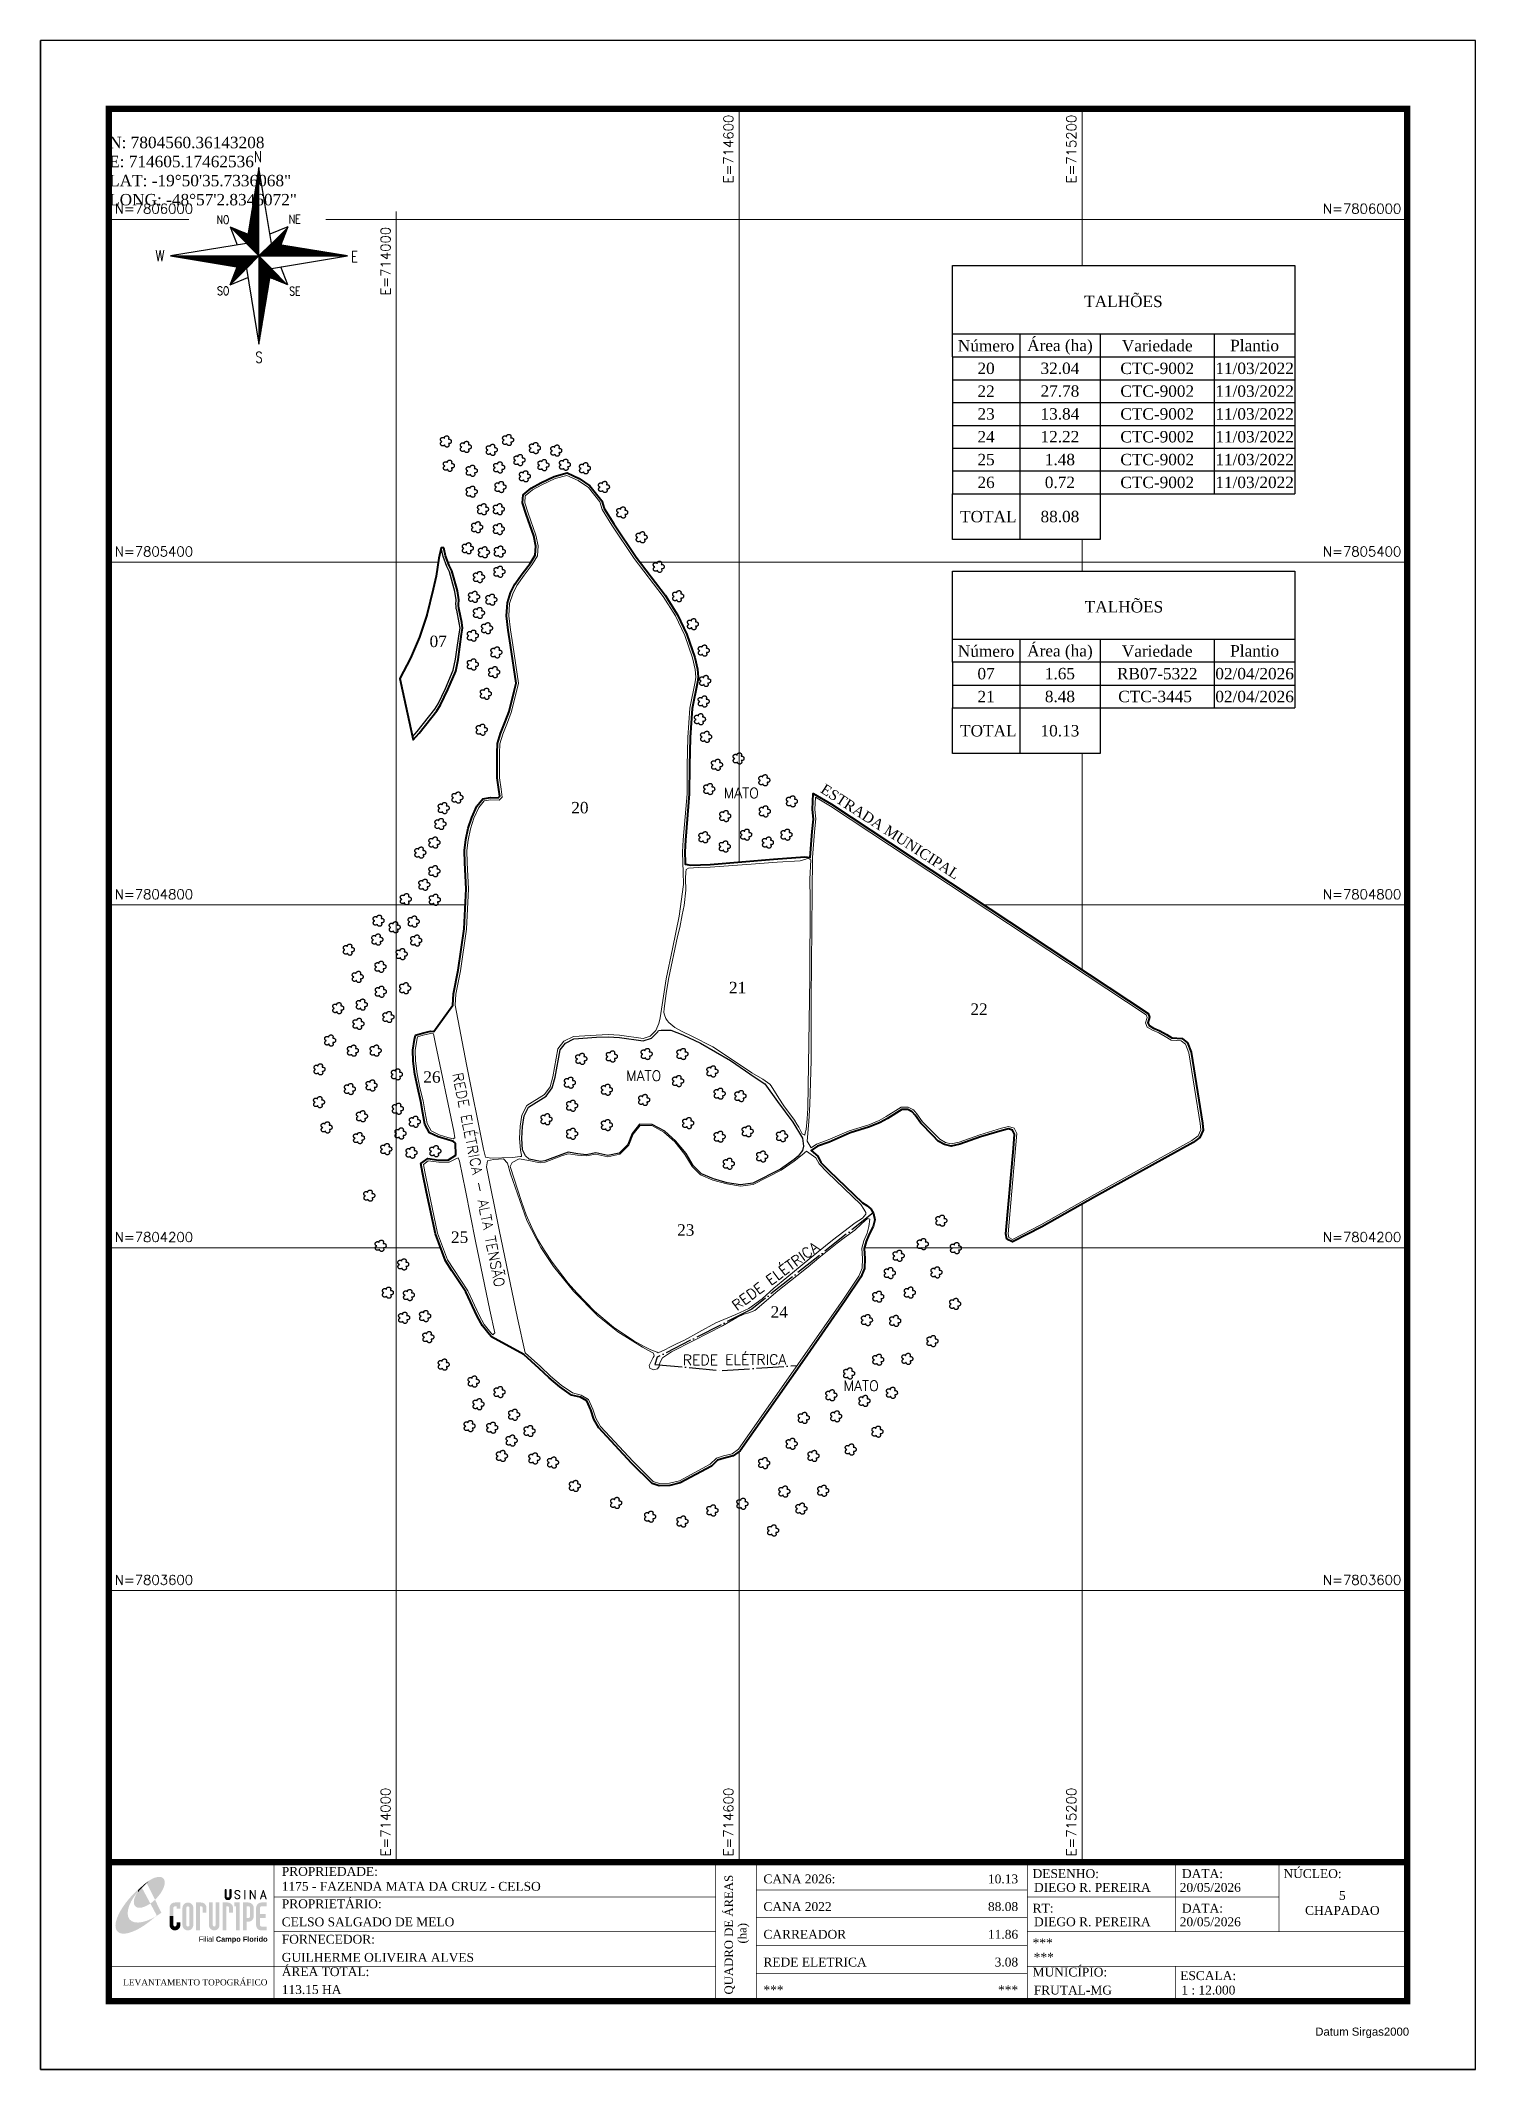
# Model space of a CAD drawing. Extents: x 713378 to 715888, y 7802762 to 7806313.
import ezdxf
from ezdxf.enums import TextEntityAlignment as Align

# ---------------------------------------------------------------- set-up
doc = ezdxf.new("R2010")
doc.units = 0
doc.header["$MEASUREMENT"] = 0
for name, pattern in [('ACAD_ISO04W100', [30, 24, -3, 0, -3]), ('CONTINUO', [0]), ('LIN0', [0])]:
    doc.linetypes.add(name, pattern=pattern)
doc.layers.add('0114001175', color=1, linetype='Continuous', lineweight=40)
doc.layers.add('MALHA', color=8, linetype='Continuous', lineweight=9)
for name, color, linetype in [('0114001175007', 5, 'Continuous'), ('0114001175020', 5, 'Continuous'), ('0114001175021', 5, 'Continuous'), ('0114001175022', 5, 'Continuous'), ('0114001175023', 5, 'Continuous'), ('0114001175024', 5, 'Continuous'), ('0114001175025', 5, 'Continuous'), ('0114001175026', 5, 'Continuous'), ('FOLHA', 5, 'Continuous'), ('Margem', 5, 'Continuous'), ('MATO', 3, 'Continuous'), ('NUMERAÇÕES', 7, 'Continuous'), ('REDE_DE_LUZ', 6, 'Continuous'), ('SETA_NORTE', 3, 'Continuous'), ('TABELAS', 7, 'Continuous'), ('texto', 7, 'Continuous'), ('TG', 7, 'LIN0')]:
    doc.layers.add(name, color=color, linetype=linetype)
doc.layers.add('NUMERAÇÕES DOS TALHÕES', color=7, linetype='Continuous', true_color=0xffffff)
doc.styles.add('AGROCAD', font='romans.shx')
doc.styles.add('AREAS', font='times.ttf')
doc.styles.add('ARIAL', font='arial.ttf')
doc.styles.add('marcelo', font='arial.ttf')
doc.styles.add('ROMANS', font='romans', dxfattribs={"height": 0.2})

msp = doc.modelspace()

# ---------------------------------------------------------------- texts
at = {"layer": 'FOLHA', "color": 7, "insert": (713522.2, 7802914.3), "char_height": 10.761, "attachment_point": 4, "rotation": 0.0001, "style": 'AREAS'}
msp.add_mtext('LEVANTAMENTO TOPOGRÁFICO', dxfattribs=at)
at = {"layer": 'NUMERAÇÕES DOS TALHÕES', "color": 0, "insert": (713833.6, 7806024.1), "char_height": 20, "attachment_point": 9, "style": 'AREAS'}
msp.add_mtext('\\A1;\\pxql;N: 7804560.36143208\\PE: 714605.17462536\\PLAT: -19%%D50\'35.7336068" \\PLONG: -48%%D57\'2.8346072" ', dxfattribs=at)
at = {"layer": 'REDE_DE_LUZ', "linetype": 'CONTINUO', "char_height": 18, "attachment_point": 5, "style": 'ROMANS'}
for s, width, insert, rotation in [('REDE ELÉTRICA - ALTA TENSÃO', 542.402, (714144.3, 7804319), 281.2445), ('REDE ELÉTRICA ', 206.397, (714663.5, 7804150.6), 36.6422), ('REDE ELÉTRICA ', 206.397, (714592, 7804004), 0.3923)]:
    msp.add_mtext_dynamic_manual_height_columns(s, width=width, gutter_width=1, heights=[0], dxfattribs=dict(at, insert=insert, rotation=rotation))
at = {"layer": 'TABELAS', "style": 'AREAS'}
for s, p in [('TALHÕES', (715272.4, 7805859.1)), ('Número', (715032.1, 7805779.3)), ('Área (ha)', (715161.3, 7805779.3)), ('Variedade', (715331.6, 7805779.3)), ('20', (715032.1, 7805739.3)), ('32.04', (715161.3, 7805739.3)), ('CTC-9002', (715331.6, 7805739.3)), ('11/03/2022', (715502, 7805739.3)), ('22', (715032.1, 7805699.4)), ('27.78', (715161.3, 7805699.4)), ('CTC-9002', (715331.6, 7805699.4)), ('11/03/2022', (715502, 7805699.4)), ('23', (715032.1, 7805659.5)), ('13.84', (715161.3, 7805659.5)), ('CTC-9002', (715331.6, 7805659.5)), ('11/03/2022', (715502, 7805659.5)), ('24', (715032.1, 7805619.6)), ('12.22', (715161.3, 7805619.6)), ('CTC-9002', (715331.6, 7805619.6)), ('11/03/2022', (715502, 7805619.6)), ('25', (715032.1, 7805579.6)), ('1.48', (715161.3, 7805579.6)), ('CTC-9002', (715331.6, 7805579.6)), ('11/03/2022', (715502, 7805579.6)), ('26', (715032.1, 7805539.7)), ('0.72', (715161.3, 7805539.7)), ('CTC-9002', (715331.6, 7805539.7)), ('11/03/2022', (715502, 7805539.7)), ('88.08', (715161.3, 7805479.8)), ('TALHÕES', (715273.4, 7805324.6)), ('Número', (715032.1, 7805244.8)), ('Área (ha)', (715161.3, 7805244.8)), ('Variedade', (715331.6, 7805244.8)), ('07', (715032.1, 7805204.9)), ('1.65', (715161.3, 7805204.9)), ('RB07-5322', (715331.6, 7805204.9)), ('02/04/2026', (715502, 7805204.9)), ('21', (715032.1, 7805164.9)), ('8.48', (715161.3, 7805164.9)), ('CTC-3445 ', (715331.6, 7805164.9)), ('02/04/2026', (715502, 7805164.9)), ('10.13', (715161.3, 7805105))]:
    msp.add_text(s, height=19.97, dxfattribs=at).set_placement(p, align=Align.MIDDLE)
for p in [(715502, 7805779.3), (715502, 7805244.8)]:
    msp.add_text('Plantio', height=19.97, dxfattribs=at).set_placement(p, align=Align.MIDDLE_CENTER)
at = {"layer": 'TABELAS', "color": 1, "style": 'AREAS'}
for p in [(714986.6, 7805469.8), (714986.6, 7805095)]:
    msp.add_text('TOTAL', height=19.97, dxfattribs=at).set_placement(p)
at = {"layer": 'texto', "linetype": 'Continuous', "lineweight": 9, "style": 'marcelo'}
msp.add_text('Datum Sirgas2000', height=14.196, dxfattribs=at).set_placement((715608.1, 7802835.2), align=Align.TOP_LEFT)
at = {"layer": 'texto', "color": 3, "linetype": 'ByBlock', "char_height": 18, "attachment_point": 5, "style": 'ROMANS'}
for insert in [(714603.7, 7804996), (714432.9, 7804501.1), (714813.5, 7803958.5)]:
    msp.add_mtext_dynamic_manual_height_columns('{\\C7;MATO}', width=44.863, gutter_width=1, heights=[0], dxfattribs=dict(at, insert=insert))
at = {"layer": 'texto', "color": 3, "linetype": 'ByBlock', "insert": (714864.4, 7804928.4), "char_height": 18, "attachment_point": 5, "rotation": 326.9754, "style": 'AREAS'}
msp.add_mtext_dynamic_manual_height_columns('{\\C7;ESTRADA MUNICIPAL}', width=632.805, gutter_width=1, heights=[0], dxfattribs=at)
at = {"layer": 'texto', "rotation": 0.0001, "style": 'AREAS'}
for s, insert, char_height, width, attachment_point in [('{\\fTimes New Roman|b0|i0|c0|p18;\\C7;PROPRIEDADE:}', (713799.6, 7803116.3), 15.543, 130.435, 1), ('CANA 2026:', (714642.5, 7803103.2), 15.54, 164.508, 1), ('10.13', (715088.2, 7803103.2), 15.54, 68.01, 3), ('{\\C7;DESENHO:}', (715113.5, 7803112.5), 15.543, 144.196, 1), ('{\\C7;DATA:}', (715374.9, 7803112.5), 15.543, 44.874, 1), ('{\\C7;NÚCLEO:}', (715552.5, 7803112.5), 15.543, 63.423, 1), ('1175 - FAZENDA MATA DA CRUZ - CELSO', (713799.6, 7803090.2), 15.543, 524.166, 1), ('DIEGO R. PEREIRA', (715116, 7803088.3), 15.543, 273.063, 1), ('20/05/2026', (715371, 7803088.3), 15.54, 160.742, 1), ('PROPRIETÁRIO:', (713799.6, 7803059.6), 15.543, 135.222, 1), ('CANA 2022', (714642.5, 7803054.8), 15.54, 169.583, 1), ('88.08', (715088.2, 7803054.8), 15.54, 55.644, 3), ('RT:', (715113.5, 7803052), 15.54, 125.05, 1), ('{\\C7;DATA:}', (715374.9, 7803052), 15.543, 44.874, 1), ('FORNECEDOR:', (713799.6, 7802997.6), 15.543, 124.452, 1), ('CELSO SALGADO DE MELO', (713799.6, 7803027.9), 15.543, 368.312, 1), ('CARREADOR', (714642.5, 7803006.2), 15.54, 169.583, 1), ('11.86', (715088.2, 7803006.2), 15.54, 55.644, 3), ('DIEGO R. PEREIRA', (715116, 7803028.1), 15.543, 272.107, 1), ('20/05/2026', (715371, 7803028.1), 15.54, 160.742, 1), ('GUILHERME OLIVEIRA ALVES', (713799.6, 7802965.9), 15.543, 388.627, 1), ('***', (715113.5, 7802991.5), 15.54, 198.73, 1), ('***', (715115.5, 7802966.1), 15.54, 198.73, 1), ('ÁREA TOTAL:', (713799.6, 7802940.9), 15.543, 199.605, 1), ('REDE ELETRICA', (714642.5, 7802957.6), 15.543, 227.573, 1), ('3.08', (715088.2, 7802957.6), 15.54, 55.644, 3), ('{\\C7;MUNICÍPIO:}', (715113.5, 7802940.2), 15.543, 272.107, 1), ('{\\C7;ESCALA:}', (715371.8, 7802933.9), 15.543, 61.029, 1), ('113.15 HA', (713799.6, 7802909.5), 15.54, 213.745, 1), ('***', (714642.5, 7802909), 15.54, 169.583, 1), ('***', (715088.2, 7802909), 15.54, 55.644, 3), ('FRUTAL-MG', (715115.5, 7802908.6), 15.54, 272.107, 1), ('1 : 12.000', (715373.8, 7802908.6), 15.54, 149.268, 1)]:
    msp.add_mtext(s, dxfattribs=dict(at, insert=insert, char_height=char_height, width=width, attachment_point=attachment_point))
at = {"layer": 'texto', "style": 'AREAS'}
for s, insert, char_height, width, attachment_point, rotation, line_spacing_factor in [('QUADRO DE ÁREAS\\P                (ha)', (714574.4, 7802893.1), 14.765, 216.218, 1, 90.0001, 0.958909), ('5 CHAPADAO', (715655.5, 7803074.3), 15.54, 128.469, 2, 0.0001, 1.01351)]:
    msp.add_mtext(s, dxfattribs=dict(at, insert=insert, char_height=char_height, width=width, attachment_point=attachment_point, rotation=rotation, line_spacing_factor=line_spacing_factor))

# ---------------------------------------------------------------- blocks, each defined once
blk = doc.blocks.new('mato')
at = {"layer": 'MATO', "color": 94, "linetype": 'CONTINUO'}
blk.add_lwpolyline([(734601.6, 7824194.7), (734600.8, 7824194.1), (734600, 7824193.3), (734599.1, 7824192.6), (734598, 7824192.3), (734596.9, 7824192.2), (734595.8, 7824192.2), (734594.9, 7824192.4), (734594.2, 7824192.7), (734593.5, 7824193.1), (734592.9, 7824193.6), (734592.3, 7824194.1), (734591.8, 7824194.7), (734591.5, 7824195.3), (734591.3, 7824195.9), (734591.2, 7824196.6), (734591, 7824197.5), (734591, 7824198.4), (734591, 7824199.3), (734591.2, 7824200), (734591.5, 7824200.5), (734591.9, 7824201), (734592.1, 7824201.5), (734592.4, 7824201.9), (734592.8, 7824202.3), (734594.2, 7824203.2), (734594.7, 7824203.6), (734594.5, 7824203.7), (734593.5, 7824204), (734593.1, 7824204.2), (734592.7, 7824204.5), (734592.3, 7824204.9), (734591.8, 7824205.6), (734591.3, 7824206.3), (734590.9, 7824207.1), (734590.7, 7824208), (734590.6, 7824208.8), (734590.7, 7824209.7), (734590.9, 7824210.7), (734591.3, 7824211.6), (734591.7, 7824212.4), (734592, 7824212.8), (734592.3, 7824213.1), (734592.7, 7824213.4), (734593.3, 7824213.8), (734593.9, 7824214.2), (734594.6, 7824214.5), (734595.3, 7824214.7), (734596, 7824214.8), (734596.6, 7824214.8), (734597.2, 7824214.8), (734597.8, 7824214.7), (734598.2, 7824214.6), (734598.7, 7824214.4), (734599.1, 7824214.3), (734599.5, 7824214), (734600, 7824213.4), (734600.5, 7824213), (734600.9, 7824212.8), (734601.1, 7824213.4), (734601.2, 7824214.2), (734601.3, 7824215.1), (734601.4, 7824215.5), (734601.5, 7824215.8), (734602, 7824216.5), (734602.3, 7824217), (734602.7, 7824217.4), (734603.2, 7824217.6), (734603.7, 7824217.8), (734604.3, 7824218), (734605.3, 7824218.4), (734605.8, 7824218.6), (734606.3, 7824218.7), (734606.9, 7824218.8), (734607.5, 7824218.8), (734608, 7824218.8), (734608.6, 7824218.7), (734609.1, 7824218.6), (734609.5, 7824218.4), (734610, 7824218.1), (734610.4, 7824217.9), (734610.7, 7824217.6), (734611, 7824217.2), (734611.3, 7824216.8), (734611.7, 7824216.3), (734611.9, 7824215.7), (734612.2, 7824215.1), (734612.4, 7824214.6), (734612.5, 7824214), (734612.5, 7824213.3), (734612.2, 7824212.1), (734611.9, 7824210.9), (734611.7, 7824210), (734612.4, 7824209.8), (734613.2, 7824209.9), (734614.1, 7824210), (734614.7, 7824209.9), (734615.4, 7824209.8), (734616, 7824209.5), (734616.6, 7824209.1), (734617.3, 7824208.6), (734617.8, 7824208.1), (734618.2, 7824207.9), (734618.6, 7824207.5), (734618.8, 7824207), (734619, 7824205.5), (734619.1, 7824203.9), (734619.1, 7824202.4), (734618.8, 7824201.5), (734618.4, 7824200.9), (734618, 7824200.3), (734617.5, 7824199.8), (734617, 7824199.3), (734616.5, 7824199), (734615.7, 7824198.7), (734614.9, 7824198.5), (734614.1, 7824198.3), (734613.3, 7824198.6), (734612.6, 7824198.7), (734612.1, 7824198.5), (734612.3, 7824197.3), (734613.2, 7824194.3), (734613.1, 7824193.5), (734613, 7824192.9), (734612.3, 7824191.8), (734611.9, 7824191.2), (734611.4, 7824190.7), (734611, 7824190.3), (734610.6, 7824189.9), (734610.1, 7824189.6), (734609.5, 7824189.4), (734608.8, 7824189.2), (734608.2, 7824189.2), (734607.5, 7824189.1), (734606.8, 7824189.2), (734605.7, 7824189.3), (734605.3, 7824189.5), (734604.8, 7824189.7), (734604.2, 7824190.1), (734603.7, 7824190.7), (734603.2, 7824191.3), (734602.7, 7824191.7), (734602.3, 7824192.2), (734602, 7824192.7), (734601.9, 7824194.3), (734601.7, 7824195)], dxfattribs=at)
blk = doc.blocks.new('A$C7F984228')
at = {"layer": 'SETA_NORTE', "linetype": 'Continuous'}
h = blk.add_hatch(dxfattribs=at)
h.set_pattern_fill('ANSI31', color=256, scale=5, angle=-90, style=0)
h.set_pattern_definition([(315, (-7849212.488, 504478.853), (11.22532015, 11.22532015), [])])
h.paths.add_polyline_path([(2671, 3542), (2716, 3816), (2183, 4030)])
h = blk.add_hatch(dxfattribs=at)
h.set_pattern_fill('ANSI31', color=256, scale=5, angle=180, style=0)
h.set_pattern_definition([(225, (504349.028, 7855425.992), (11.22532015, -11.22532015), [])])
h.paths.add_polyline_path([(3412, 3542), (3686, 3497), (3900, 4030)])
h = blk.add_hatch(dxfattribs=at)
h.set_pattern_fill('ANSI31', color=256, scale=5, style=0)
h.set_pattern_definition([(45, (-498265.35, -7849082.662), (-11.22532015, 11.22532015), [])])
h.paths.add_polyline_path([(2671, 2801), (2397, 2846), (2183, 2313)])
h = blk.add_hatch(dxfattribs=at)
h.set_pattern_fill('ANSI31', color=256, scale=5, angle=90, style=0)
h.set_pattern_definition([(135, (7855296.166, -498135.524), (-11.22532015, -11.22532015), [])])
h.paths.add_polyline_path([(3412, 2801), (3367, 2527), (3900, 2313)])
for p, q in [((2972, 5366), (3042, 5437)), ((2976, 5394), (3042, 5460)), ((2981, 5422), (3042, 5483)), ((2985, 5450), (3042, 5506)), ((2990, 5477), (3042, 5529)), ((2994, 5505), (3042, 5552)), ((2999, 5533), (3042, 5576)), ((3004, 5561), (3042, 5599)), ((3008, 5588), (3042, 5622)), ((3013, 5616), (3042, 5645)), ((3017, 5644), (3042, 5668)), ((3022, 5671), (3042, 5691)), ((3026, 5699), (3042, 5715)), ((3031, 5727), (3042, 5738)), ((3036, 5755), (3042, 5761)), ((3040, 5782), (3042, 5784)), ((2853, 4645), (3042, 4834)), ((2857, 4673), (3042, 4857)), ((2862, 4701), (3042, 4881)), ((2867, 4729), (3042, 4904)), ((2871, 4756), (3042, 4927)), ((2876, 4784), (3042, 4950)), ((2880, 4812), (3042, 4973)), ((2885, 4839), (3042, 4996)), ((2889, 4867), (3042, 5020)), ((2894, 4895), (3042, 5043)), ((2899, 4923), (3042, 5066)), ((2903, 4950), (3042, 5089)), ((2908, 4978), (3042, 5112)), ((2912, 5006), (3042, 5135)), ((2917, 5034), (3042, 5159)), ((2921, 5061), (3042, 5182)), ((2926, 5089), (3042, 5205)), ((2931, 5117), (3042, 5228)), ((2935, 5145), (3042, 5251)), ((2940, 5172), (3042, 5274)), ((2944, 5200), (3042, 5298)), ((2949, 5228), (3042, 5321)), ((2953, 5255), (3042, 5344)), ((2958, 5283), (3042, 5367)), ((2963, 5311), (3042, 5390)), ((2967, 5339), (3042, 5413)), ((2734, 3924), (3042, 4232)), ((2739, 3952), (3042, 4255)), ((2743, 3980), (3042, 4278)), ((2748, 4007), (3042, 4301)), ((2752, 4035), (3042, 4325)), ((2757, 4063), (3042, 4348)), ((2762, 4091), (3042, 4371)), ((2766, 4118), (3042, 4394)), ((2771, 4146), (3042, 4417)), ((2775, 4174), (3042, 4440)), ((2780, 4202), (3042, 4464)), ((2784, 4229), (3042, 4487)), ((2789, 4257), (3042, 4510)), ((2794, 4285), (3042, 4533)), ((2798, 4313), (3042, 4556)), ((2803, 4340), (3042, 4579)), ((2807, 4368), (3042, 4603)), ((2812, 4396), (3042, 4626)), ((2816, 4423), (3042, 4649)), ((2821, 4451), (3042, 4672)), ((2825, 4479), (3042, 4695)), ((2830, 4507), (3042, 4718)), ((2835, 4534), (3042, 4742)), ((2839, 4562), (3042, 4765)), ((2844, 4590), (3042, 4788)), ((2848, 4618), (3042, 4811)), ((2183, 4030), (2716, 3816)), ((2183, 4030), (2397, 3497)), ((2674, 3540), (3042, 3908)), ((2675, 3564), (3042, 3931)), ((2679, 3591), (3042, 3954)), ((2684, 3619), (3042, 3977)), ((2685, 3528), (3042, 3885)), ((2688, 3647), (3042, 4000)), ((2693, 3675), (3042, 4024)), ((2697, 3517), (3042, 3861)), ((2698, 3702), (3042, 4047)), ((2702, 3730), (3042, 4070)), ((2707, 3758), (3042, 4093)), ((2709, 3505), (3042, 3838)), ((2711, 3786), (3042, 4116)), ((2716, 3813), (3042, 4139)), ((2720, 3841), (3042, 4163)), ((2720, 3493), (3042, 3815)), ((2725, 3869), (3042, 4186)), ((2730, 3897), (3042, 4209)), ((2732, 3482), (3042, 3792)), ((2743, 3470), (3042, 3769)), ((2755, 3459), (3042, 3746)), ((2766, 3447), (3042, 3722)), ((2778, 3435), (3042, 3699)), ((2790, 3424), (3042, 3676)), ((2801, 3412), (3042, 3653)), ((2813, 3401), (3042, 3630)), ((3900, 4030), (3367, 3816)), ((3900, 4030), (3686, 3497)), ((428, 3170), (429, 3172)), ((448, 3167), (453, 3172)), ((468, 3164), (476, 3172)), ((488, 3161), (499, 3172)), ((508, 3157), (522, 3172)), ((528, 3154), (545, 3172)), ((548, 3151), (568, 3172)), ((567, 3148), (592, 3172)), ((587, 3144), (615, 3172)), ((607, 3141), (638, 3172)), ((627, 3138), (661, 3172)), ((647, 3134), (684, 3172)), ((667, 3131), (707, 3172)), ((687, 3128), (731, 3172)), ((707, 3125), (754, 3172)), ((727, 3121), (777, 3172)), ((746, 3118), (800, 3172)), ((766, 3115), (823, 3172)), ((786, 3112), (846, 3172)), ((806, 3108), (870, 3172)), ((826, 3105), (893, 3172)), ((846, 3102), (916, 3172)), ((866, 3098), (939, 3172)), ((886, 3095), (962, 3172)), ((906, 3092), (985, 3172)), ((925, 3089), (1009, 3172)), ((945, 3085), (1032, 3172)), ((965, 3082), (1055, 3172)), ((985, 3079), (1078, 3172)), ((1005, 3075), (1101, 3172)), ((1025, 3072), (1124, 3172)), ((1045, 3069), (1148, 3172)), ((1065, 3066), (1171, 3172)), ((1085, 3062), (1194, 3172)), ((1104, 3059), (1217, 3172)), ((1124, 3056), (1240, 3172)), ((1144, 3053), (1263, 3172)), ((1164, 3049), (1287, 3172)), ((1184, 3046), (1310, 3172)), ((1204, 3043), (1333, 3172)), ((1224, 3039), (1356, 3172)), ((1244, 3036), (1379, 3172)), ((1264, 3033), (1402, 3172)), ((1283, 3030), (1426, 3172)), ((1303, 3026), (1449, 3172)), ((1323, 3023), (1472, 3172)), ((1343, 3020), (1495, 3172)), ((1363, 3017), (1518, 3172)), ((1383, 3013), (1541, 3172)), ((1403, 3010), (1565, 3172)), ((1423, 3007), (1588, 3172)), ((1443, 3003), (1611, 3172)), ((1462, 3000), (1634, 3172)), ((1482, 2997), (1657, 3172)), ((1502, 2994), (1680, 3172)), ((1522, 2990), (1704, 3172)), ((1542, 2987), (1727, 3172)), ((1562, 2984), (1750, 3172)), ((1582, 2980), (1773, 3172)), ((1602, 2977), (1796, 3172)), ((1622, 2974), (1819, 3172)), ((1641, 2971), (1843, 3172)), ((1661, 2967), (1866, 3172)), ((1681, 2964), (1889, 3172)), ((1701, 2961), (1912, 3172)), ((1721, 2958), (1935, 3172)), ((1741, 2954), (1958, 3172)), ((1761, 2951), (1982, 3172)), ((1781, 2948), (2005, 3172)), ((1801, 2944), (2028, 3172)), ((1820, 2941), (2051, 3172)), ((1840, 2938), (2074, 3172)), ((1860, 2935), (2097, 3172)), ((1880, 2931), (2120, 3172)), ((1900, 2928), (2144, 3172)), ((1920, 2925), (2167, 3172)), ((1940, 2921), (2190, 3172)), ((1960, 2918), (2213, 3172)), ((1980, 2915), (2236, 3172)), ((1999, 2912), (2259, 3172)), ((2019, 2908), (2283, 3172)), ((2039, 2905), (2306, 3172)), ((2059, 2902), (2329, 3172)), ((2079, 2899), (2352, 3172)), ((2099, 2895), (2375, 3172)), ((2119, 2892), (2398, 3172)), ((2139, 2889), (2422, 3172)), ((2159, 2885), (2445, 3172)), ((2178, 2882), (2468, 3172)), ((3042, 3172), (2183, 2313)), ((2198, 2879), (2491, 3172)), ((2218, 2876), (2514, 3172)), ((2238, 2872), (2537, 3172)), ((2258, 2869), (2561, 3172)), ((2278, 2866), (2584, 3172)), ((2298, 2863), (2607, 3172)), ((2318, 2859), (2630, 3172)), ((2338, 2856), (2653, 3172)), ((2357, 2853), (2676, 3172)), ((2377, 2849), (2700, 3172)), ((2397, 2846), (2723, 3172)), ((2417, 2843), (2746, 3172)), ((2437, 2840), (2769, 3172)), ((2457, 2836), (2792, 3172)), ((2477, 2833), (2815, 3172)), ((2497, 2830), (2839, 3172)), ((2517, 2826), (2862, 3172)), ((2536, 2823), (2885, 3172)), ((2556, 2820), (2908, 3172)), ((2576, 2817), (2931, 3172)), ((2596, 2813), (2954, 3172)), ((2616, 2810), (2978, 3172)), ((2636, 2807), (3001, 3172)), ((2656, 2804), (3024, 3172)), ((2824, 3389), (3042, 3607)), ((2836, 3378), (3042, 3583)), ((2848, 3366), (3042, 3560)), ((2859, 3354), (3042, 3537)), ((2871, 3343), (3042, 3514)), ((2882, 3331), (3042, 3491)), ((2894, 3320), (3042, 3468)), ((2905, 3308), (3042, 3444)), ((2917, 3296), (3042, 3421)), ((2929, 3285), (3042, 3398)), ((2940, 3273), (3042, 3375)), ((2952, 3262), (3042, 3352)), ((2963, 3250), (3042, 3329)), ((2975, 3239), (3042, 3305)), ((2987, 3227), (3042, 3282)), ((2998, 3215), (3042, 3259)), ((3010, 3204), (3042, 3236)), ((3021, 3192), (3042, 3213)), ((3033, 3181), (3042, 3190)), ((3042, 3166), (3044, 3169)), ((3042, 3143), (3056, 3157)), ((3042, 3120), (3068, 3146)), ((3042, 3097), (3079, 3134)), ((3042, 3074), (3091, 3123)), ((3042, 3051), (3102, 3111)), ((3042, 3027), (3114, 3100)), ((3042, 3004), (3126, 3088)), ((3042, 2981), (3137, 3076)), ((3042, 2958), (3149, 3065)), ((3042, 2935), (3160, 3053)), ((3042, 2912), (3172, 3042)), ((3042, 2888), (3183, 3030)), ((3042, 2865), (3195, 3018)), ((3047, 3172), (3417, 3542)), ((3070, 3172), (3437, 3538)), ((3093, 3172), (3457, 3535)), ((3117, 3172), (3477, 3532)), ((3140, 3172), (3497, 3528)), ((3163, 3172), (3516, 3525)), ((3186, 3172), (3536, 3522)), ((3209, 3172), (3556, 3519)), ((3232, 3172), (3576, 3515)), ((3256, 3172), (3596, 3512)), ((3279, 3172), (3616, 3509)), ((3302, 3172), (3636, 3506)), ((3325, 3172), (3656, 3502)), ((3348, 3172), (3676, 3499)), ((3371, 3172), (3695, 3496)), ((3395, 3172), (3715, 3492)), ((3418, 3172), (3735, 3489)), ((3441, 3172), (3755, 3486)), ((3464, 3172), (3775, 3483)), ((3487, 3172), (3795, 3479)), ((3510, 3172), (3815, 3476)), ((3534, 3172), (3835, 3473)), ((3557, 3172), (3855, 3469)), ((3580, 3172), (3874, 3466)), ((3603, 3172), (3894, 3463)), ((3626, 3172), (3914, 3460)), ((3649, 3172), (3934, 3456)), ((3673, 3172), (3954, 3453)), ((3696, 3172), (3974, 3450)), ((3719, 3172), (3994, 3447)), ((3742, 3172), (4014, 3443)), ((3765, 3172), (4034, 3440)), ((3788, 3172), (4053, 3437)), ((3812, 3172), (4073, 3433)), ((3835, 3172), (4093, 3430)), ((3858, 3172), (4113, 3427)), ((3881, 3172), (4133, 3424)), ((3904, 3172), (4153, 3420)), ((3927, 3172), (4173, 3417)), ((3951, 3172), (4193, 3414)), ((3974, 3172), (4213, 3411)), ((3997, 3172), (4232, 3407)), ((4020, 3172), (4252, 3404)), ((4043, 3172), (4272, 3401)), ((4066, 3172), (4292, 3397)), ((4090, 3172), (4312, 3394)), ((4113, 3172), (4332, 3391)), ((4136, 3172), (4352, 3388)), ((4159, 3172), (4372, 3384)), ((4182, 3172), (4392, 3381)), ((4205, 3172), (4411, 3378)), ((4228, 3172), (4431, 3374)), ((4252, 3172), (4451, 3371)), ((4275, 3172), (4471, 3368)), ((4298, 3172), (4491, 3365)), ((4321, 3172), (4511, 3361)), ((4344, 3172), (4531, 3358)), ((4367, 3172), (4551, 3355)), ((4391, 3172), (4571, 3352)), ((4414, 3172), (4590, 3348)), ((4437, 3172), (4610, 3345)), ((4460, 3172), (4630, 3342)), ((4483, 3172), (4650, 3338)), ((4506, 3172), (4670, 3335)), ((4530, 3172), (4690, 3332)), ((4553, 3172), (4710, 3329)), ((4576, 3172), (4730, 3325)), ((4599, 3172), (4750, 3322)), ((4622, 3172), (4769, 3319)), ((4645, 3172), (4789, 3316)), ((4669, 3172), (4809, 3312)), ((4692, 3172), (4829, 3309)), ((4715, 3172), (4849, 3306)), ((4738, 3172), (4869, 3302)), ((4761, 3172), (4889, 3299)), ((4784, 3172), (4909, 3296)), ((4808, 3172), (4929, 3293)), ((4831, 3172), (4948, 3289)), ((4854, 3172), (4968, 3286)), ((4877, 3172), (4988, 3283)), ((4900, 3172), (5008, 3279)), ((4923, 3172), (5028, 3276)), ((4947, 3172), (5048, 3273)), ((4970, 3172), (5068, 3270)), ((4993, 3172), (5088, 3266)), ((5016, 3172), (5108, 3263)), ((5039, 3172), (5127, 3260)), ((5062, 3172), (5147, 3257)), ((5086, 3172), (5167, 3253)), ((5109, 3172), (5187, 3250)), ((5132, 3172), (5207, 3247)), ((5155, 3172), (5227, 3243)), ((5178, 3172), (5247, 3240)), ((5201, 3172), (5267, 3237)), ((5225, 3172), (5287, 3234)), ((5248, 3172), (5306, 3230)), ((5271, 3172), (5326, 3227)), ((5294, 3172), (5346, 3224)), ((5317, 3172), (5366, 3221)), ((5340, 3172), (5386, 3217)), ((5364, 3172), (5406, 3214)), ((5387, 3172), (5426, 3211)), ((5410, 3172), (5446, 3207)), ((5433, 3172), (5466, 3204)), ((5456, 3172), (5485, 3201)), ((5479, 3172), (5505, 3198)), ((5503, 3172), (5525, 3194)), ((5526, 3172), (5545, 3191)), ((5549, 3172), (5565, 3188)), ((5572, 3172), (5585, 3184)), ((5595, 3172), (5605, 3181)), ((5618, 3172), (5625, 3178)), ((5642, 3172), (5645, 3175)), ((2183, 2313), (2397, 2846)), ((2183, 2313), (2716, 2527)), ((3042, 2842), (3207, 3007)), ((3042, 2819), (3218, 2995)), ((3042, 2796), (3230, 2984)), ((3042, 2773), (3241, 2972)), ((3042, 2749), (3253, 2961)), ((3042, 2726), (3265, 2949)), ((3042, 2703), (3276, 2937)), ((3042, 2680), (3288, 2926)), ((3042, 2657), (3299, 2914)), ((3042, 2634), (3311, 2903)), ((3042, 2610), (3322, 2891)), ((3042, 2587), (3334, 2879)), ((3042, 2564), (3346, 2868)), ((3042, 2541), (3357, 2856)), ((3042, 2518), (3369, 2845)), ((3042, 2495), (3380, 2833)), ((3042, 2471), (3392, 2822)), ((3042, 2448), (3404, 2810)), ((3042, 2425), (3411, 2795)), ((3042, 2402), (3407, 2767)), ((3042, 2379), (3402, 2739)), ((3042, 2356), (3398, 2712)), ((3042, 2332), (3393, 2684)), ((3042, 2309), (3389, 2656)), ((3042, 2286), (3384, 2628)), ((3042, 2263), (3379, 2601)), ((3042, 2240), (3375, 2573)), ((3042, 2217), (3370, 2545)), ((3042, 2193), (3366, 2517)), ((3042, 2170), (3361, 2490)), ((3042, 2147), (3357, 2462)), ((3042, 2124), (3352, 2434)), ((3042, 2101), (3347, 2406)), ((3900, 2313), (3367, 2527)), ((3900, 2313), (3686, 2846)), ((3042, 2078), (3343, 2379)), ((3042, 2055), (3338, 2351)), ((3042, 2031), (3334, 2323)), ((3042, 2008), (3329, 2296)), ((3042, 1985), (3325, 2268)), ((3042, 1962), (3320, 2240)), ((3042, 1939), (3316, 2212)), ((3042, 1916), (3311, 2185)), ((3042, 1892), (3306, 2157)), ((3042, 1869), (3302, 2129)), ((3042, 1846), (3297, 2101)), ((3042, 1823), (3293, 2074)), ((3042, 1800), (3288, 2046)), ((3042, 1777), (3284, 2018)), ((3042, 1753), (3279, 1990)), ((3042, 1730), (3274, 1963)), ((3042, 1707), (3270, 1935)), ((3042, 1684), (3265, 1907)), ((3042, 1661), (3261, 1880)), ((3042, 1638), (3256, 1852)), ((3042, 1614), (3252, 1824)), ((3042, 1591), (3247, 1796)), ((3042, 1568), (3242, 1769)), ((3042, 1545), (3238, 1741)), ((3042, 1522), (3233, 1713)), ((3042, 1499), (3229, 1685)), ((3042, 1475), (3224, 1658)), ((3042, 1452), (3220, 1630)), ((3042, 1429), (3215, 1602)), ((3042, 1406), (3210, 1575)), ((3042, 1383), (3206, 1547)), ((3042, 1360), (3201, 1519)), ((3042, 1336), (3197, 1491)), ((3042, 1313), (3192, 1464)), ((3042, 1290), (3188, 1436)), ((3042, 1267), (3183, 1408)), ((3042, 1244), (3178, 1380)), ((3042, 1221), (3174, 1353)), ((3042, 1197), (3169, 1325)), ((3042, 1174), (3165, 1297)), ((3042, 1151), (3160, 1269)), ((3042, 1128), (3156, 1242)), ((3042, 1105), (3151, 1214)), ((3042, 1082), (3146, 1186)), ((3042, 1058), (3142, 1159)), ((3042, 1035), (3137, 1131)), ((3042, 1012), (3133, 1103)), ((3042, 989), (3128, 1075)), ((3042, 966), (3124, 1048)), ((3042, 943), (3119, 1020)), ((3042, 919), (3115, 992)), ((3042, 896), (3110, 964)), ((3042, 873), (3105, 937)), ((3042, 850), (3101, 909)), ((3042, 827), (3096, 881)), ((3042, 804), (3092, 853)), ((3042, 780), (3087, 826)), ((3042, 757), (3083, 798)), ((3042, 734), (3078, 770)), ((3042, 711), (3073, 743)), ((3042, 688), (3069, 715)), ((3042, 665), (3064, 687)), ((3042, 641), (3060, 659)), ((3042, 618), (3055, 632)), ((3042, 595), (3051, 604)), ((3042, 572), (3046, 576))]:
    blk.add_line(p, q, dxfattribs=at)
blk.add_lwpolyline([(3412, 2801), (5663, 3172), (3412, 3542), (3042, 5792), (2671, 3542), (421, 3172), (2671, 2801), (3042, 551)], close=True, dxfattribs=at)
for points in [[(3042, 3172), (3042, 5792)], [(421, 3172), (5663, 3172)], [(3042, 3172), (2671, 3542)], [(3042, 3172), (2671, 2801)], [(3042, 3172), (3412, 3542)], [(3042, 3172), (3412, 2801)], [(3042, 3172), (3042, 551)]]:
    blk.add_lwpolyline(points, dxfattribs=at)
at = {"layer": 'texto', "color": 0, "lineweight": 30, "style": 'ROMANS', "width": 0.8}
for s, height, p in [('N ', 325, (2890, 5949)), ('NO', 250, (1784, 4117)), ('NE', 250, (3926, 4135)), ('W', 325, (-25, 3016)), ('E', 325, (5767, 2986)), ('SO', 250, (1801, 2010)), ('SE', 250, (3938, 2001)), ('S', 325, (2930, 0))]:
    blk.add_text(s, height=height, dxfattribs=at).set_placement(p)
blk = doc.blocks.new('A$C78F83FB3')
at = {"layer": 'Margem'}
h = blk.add_hatch(color=20, dxfattribs=at)
edge = h.paths.add_edge_path()
edge.add_ellipse((19.49, 23.77), major_axis=(-6.68, -6.67), ratio=0.469426, start_angle=292.73277, end_angle=601.25787)
edge.add_ellipse((22.83, 22.05), major_axis=(12.64, 11.29), ratio=0.457614, start_angle=79.90686, end_angle=107.91393)
edge = h.paths.add_edge_path()
edge.add_ellipse((18.28, 18.7), major_axis=(13.95, 13.59), ratio=0.386848, start_angle=63.96117, end_angle=264.59932)
edge.add_ellipse((22.83, 22.05), major_axis=(12.64, 11.29), ratio=0.457614, start_angle=107.91393, end_angle=245.11815, ccw=False)
edge.add_ellipse((19.49, 23.77), major_axis=(-6.68, -6.67), ratio=0.469426, start_angle=241.25787, end_angle=292.73277, ccw=False)
for color, points in [(20, [(15.46, 26.12), (14.17, 24.81), (14.06, 24.24), (14.39, 23.97), (14.67, 24.54), (19.47, 29.32), (18.48, 28.66), (17.31, 27.78)]), (7, [(58.42, 24.9), (57.9, 24.9), (57.9, 21.73, -0.414214), (57.15, 20.98), (56.84, 20.98, -0.414214), (56.09, 21.73), (56.09, 24.9), (55.57, 24.9), (55.57, 21.73, 0.414214), (56.84, 20.46), (57.15, 20.46, 0.414214), (58.42, 21.73)]), (7, [(61.7, 24.9), (61.23, 24.9, 0.396318), (60.04, 23.78), (60.04, 23.72, 0.151912), (60.39, 22.97), (60.46, 22.92), (62.18, 22), (62.85, 21.83, 0.12407), (62.51, 22.42), (60.75, 23.36, -0.13192), (60.56, 23.77, -0.385578), (61.23, 24.37), (61.7, 24.37, -0.414214), (62.37, 23.7), (62.89, 23.7, 0.414214)]), (7, [(62.37, 23.7), (62.89, 23.7, 0.414214), (61.7, 24.9), (61.23, 24.9, 0.396318), (60.04, 23.78), (60.04, 23.72, 0.151912), (60.39, 22.97), (60.46, 22.92), (62.18, 22), (62.18, 22, -0.131921), (62.37, 21.59, -0.385578), (61.7, 20.98), (61.23, 20.98, -0.414214), (60.56, 21.65), (60.04, 21.65, 0.414214), (61.23, 20.46), (61.7, 20.46, 0.402546), (62.89, 21.61, 0.165292), (62.51, 22.42), (60.75, 23.36, -0.13192), (60.56, 23.77, -0.385578), (61.23, 24.37), (61.7, 24.37, -0.414214)]), (7, [(30.97, 12.46), (29.13, 12.46), (29.13, 8.21, 1), (34.29, 8.21), (34.29, 9.41), (32.45, 9.41), (32.45, 8.21, -1), (30.97, 8.21)])]:
    blk.add_hatch(color=color, dxfattribs=at).paths.add_polyline_path(points)
h = blk.add_hatch(color=7, dxfattribs=at)
h.paths.add_polyline_path([(65.24, 24.9), (64.72, 24.9), (64.72, 20.46), (65.24, 20.46)])
h.paths.add_polyline_path([(67.38, 20.46), (67.9, 20.46), (67.9, 23.74), (69.74, 20.46), (70.23, 20.46), (70.23, 24.9), (69.71, 24.9), (69.71, 21.58), (67.85, 24.9), (67.38, 24.9)])
h.paths.add_polyline_path([(72.17, 20.46), (72.72, 20.46), (73.14, 21.73), (74.49, 21.73), (74.9, 20.46), (75.45, 20.46), (74, 24.9), (73.62, 24.9)])
h.paths.add_polyline_path([(73.81, 23.8), (74.32, 22.25), (73.31, 22.25)], flags=16)
h = blk.add_hatch(color=7, dxfattribs=at)
h.paths.add_polyline_path([(31.71, 18.93, 0.414214), (29.13, 16.35), (29.13, 12.46), (30.97, 12.46), (30.97, 16.35, -0.414214), (31.71, 17.09), (32.45, 17.09), (32.45, 16.02), (34.29, 16.02), (34.29, 18.93)])
h.paths.add_polyline_path([(44.15, 17.09, -0.414214), (44.89, 16.35), (44.89, 14.1), (46.72, 14.1), (46.72, 16.17, 0.433937), (44.15, 18.93), (41.77, 18.93), (41.77, 12.46), (43.61, 12.46), (43.61, 17.09)])
h.paths.add_polyline_path([(43.61, 12.46), (41.77, 12.46), (41.77, 5.62), (43.61, 5.62)])
h.paths.add_polyline_path([(47.92, 12.46), (49.75, 12.46), (49.75, 18.93), (47.92, 18.93)])
h.paths.add_polyline_path([(52.91, 18.93), (51.08, 18.93), (51.08, 12.46), (52.91, 12.46)])
h.paths.add_polyline_path([(51.08, 8.12, -1), (49.75, 8.12), (49.75, 12.46), (47.92, 12.46), (47.92, 8.12, 1), (52.91, 8.12), (52.91, 12.46), (51.08, 12.46)])
h.paths.add_polyline_path([(54.41, 12.46), (56.25, 12.46), (56.25, 17.09), (56.79, 17.09, -0.414214), (57.53, 16.35), (57.53, 14.1), (59.36, 14.1), (59.36, 16.17, 0.433937), (56.79, 18.93), (54.41, 18.93)])
h.paths.add_polyline_path([(56.25, 12.46), (54.41, 12.46), (54.41, 5.62), (56.25, 5.62)])
h.paths.add_polyline_path([(60.73, 12.46), (62.58, 12.46), (62.58, 18.93), (60.02, 18.93), (60.02, 17.08), (60.73, 17.08)])
h.paths.add_polyline_path([(62.58, 12.46), (60.73, 12.46), (60.73, 5.62), (62.58, 5.62)])
h.paths.add_polyline_path([(64.06, 12.46), (65.82, 12.46), (65.82, 17.17), (66.66, 17.17, -0.450417), (67.48, 16.25), (67.48, 12.46), (69.24, 12.46, 0.002307), (69.24, 12.48, 0.005282), (69.23, 12.54, -0.000938), (69.23, 12.53), (69.23, 16.17, 0.433937), (66.66, 18.93), (64.06, 18.93)])
h.paths.add_polyline_path([(64.06, 5.62), (65.82, 5.62), (65.82, 9.77), (66.66, 9.77, 0.426056), (69.24, 12.46), (67.48, 12.46), (67.48, 12.45, -0.450417), (66.66, 11.53), (65.82, 11.53), (65.82, 12.46), (64.06, 12.46)])
h.paths.add_polyline_path([(70.37, 12.46), (74.87, 12.46), (74.87, 13.44), (72.21, 13.44), (72.21, 16.35, -0.414214), (72.95, 17.09), (75.38, 17.09), (75.38, 18.93), (72.95, 18.93, 0.414214), (70.37, 16.35)])
h.paths.add_polyline_path([(72.21, 11.62), (74.87, 11.62), (74.87, 12.46), (70.37, 12.46), (70.37, 8.21, 0.414214), (72.95, 5.62), (75.38, 5.62), (75.38, 7.47), (72.95, 7.47, -0.414214), (72.21, 8.21)])
h = blk.add_hatch(color=7, dxfattribs=at)
h.paths.add_polyline_path([(35.29, 16.35), (35.29, 8.21, 1), (40.46, 8.21, 0.016978), (40.45, 8.38), (40.45, 16.17, 0.433937), (37.88, 18.93), (37.87, 18.93, 0.41391)])
h.paths.add_polyline_path([(38.62, 16.35), (38.62, 8.21, -1), (37.13, 8.21), (37.13, 16.35, -1)], flags=16)
at = {"layer": 'Margem', "color": 7, "linetype": 'Continuous'}
blk.add_lwpolyline([(58.42, 24.9), (57.9, 24.9), (57.9, 21.73, -0.414214), (57.15, 20.98), (56.84, 20.98, -0.414214), (56.09, 21.73), (56.09, 24.9), (55.57, 24.9), (55.57, 21.73, 0.414214), (56.84, 20.46), (57.15, 20.46, 0.414214), (58.42, 21.73), (58.42, 24.9)], format="xyb", close=True, dxfattribs=at)
at = {"layer": 'Margem', "color": 252, "insert": (43.05, 2.72), "char_height": 2.5, "attachment_point": 1, "style": 'ARIAL'}
blk.add_mtext_dynamic_manual_height_columns('Filial {\\fArial|b1|i0|c0|p34;Campo Florido}', width=33.0271, gutter_width=2.46, heights=[2.95], dxfattribs=at)
blk = doc.blocks.new('d')
at = {"layer": 'Margem', "linetype": 'ByBlock', "xscale": 7.64501357423452, "yscale": 7.64501357423452, "zscale": 7.64501357423452}
blk.add_blockref('A$C78F83FB3', (729346.9, 7805661.4), dxfattribs=at)
blk = doc.blocks.new('area_de_talhao')
at = {"layer": 'NUMERAÇÕES', "linetype": 'Continuous', "style": 'AREAS'}
blk.add_attdef('NRO', text='', height=20, dxfattribs=at).set_placement((0, 6.1), align=Align.CENTER)
blk = doc.blocks.new('coordi')
at = {"layer": 'MALHA', "linetype": 'Continuous', "style": 'AGROCAD'}
blk.add_attdef('COORDI', (6, 6), '', height=10, dxfattribs=at)
blk = doc.blocks.new('coordf')
at = {"layer": 'MALHA', "linetype": 'Continuous', "style": 'AGROCAD'}
blk.add_attdef('COORDF', text='', height=10, dxfattribs=at).set_placement((-6, 6), align=Align.RIGHT)

# ---------------------------------------------------------------- linework, layer by layer
at = {"color": 6, "linetype": 'ACAD_ISO04W100', "ltscale": 2}
msp.add_lwpolyline([(714834.6, 7804261), (714622, 7804092.8), (714456.5, 7804008.3), (714452.4, 7803996), (714570.4, 7803985.1), (714701.5, 7803994.1)], dxfattribs=at)
at = {"layer": '0114001175'}
msp.add_lwpolyline([(714103.6, 7804383.3), (714100, 7804386.1), (714089.3, 7804389.5), (714073.3, 7804394.1), (714058.4, 7804401.5), (714050.2, 7804416.2), (714046.5, 7804435.8), (714043.1, 7804456.2), (714037.5, 7804479.4), (714032.6, 7804503.9), (714029.5, 7804526.6), (714028.8, 7804545.8), (714032, 7804564.4), (714033.5, 7804572.4), (714046, 7804575.8), (714059.7, 7804579.3), (714065.6, 7804578.3), (714098.9, 7804624.4), (714100.4, 7804644.7), (714108.3, 7804685.7), (714119, 7804758.1), (714122.2, 7804828), (714120, 7804873.5), (714119.2, 7804895.3), (714121.7, 7804914.4), (714126, 7804934.6), (714132.2, 7804953.3), (714141.2, 7804972.7), (714151.5, 7804985.7), (714164.6, 7804988), (714178.2, 7804987.7), (714181, 7804990.4), (714179.3, 7805002.1), (714176.7, 7805022.4), (714176.4, 7805065.6), (714177.3, 7805082.6), (714182.6, 7805100.4), (714190.7, 7805120.8), (714197.5, 7805138.4), (714206.5, 7805174.5), (714209.7, 7805188.2), (714199.7, 7805254.8), (714196, 7805281.1), (714192.9, 7805306.2), (714194.4, 7805328.6), (714200.1, 7805346.1), (714207.7, 7805361.4), (714220.4, 7805379.5), (714234.4, 7805397.9), (714243.2, 7805412.4), (714244.3, 7805428.3), (714240.5, 7805446), (714227.1, 7805484.2), (714220.9, 7805503.6), (714221.9, 7805518.1), (714236.1, 7805529.8), (714253.1, 7805538.9), (714276.5, 7805550.2), (714299, 7805556.1), (714320.3, 7805546.7), (714338.8, 7805533.9), (714359.8, 7805507.6), (714363.9, 7805493.9), (714380.5, 7805467.1), (714419.6, 7805408.8), (714470.4, 7805342.1), (714492.1, 7805307.8), (714508.4, 7805273.3), (714522.2, 7805233.4), (714526.9, 7805212.6), (714528, 7805198.7), (714526.9, 7805190.1), (714517.9, 7805143.9), (714514, 7805093.2), (714512.9, 7805043.7), (714512.8, 7804994.6), (714506.3, 7804913.7), (714504.9, 7804893), (714505.7, 7804874.1), (714505.8, 7804871.7), (714515.3, 7804869.8), (714549.2, 7804870.7), (714659.9, 7804880.1), (714714.7, 7804884.1), (714724.5, 7804883.1), (714728, 7804928.5), (714730.1, 7804950.5), (714728.1, 7804966.9), (714729.8, 7804995.3), (714761.8, 7804976.5), (715315.9, 7804610.2), (715318.1, 7804603.4), (715315.4, 7804594), (715317.4, 7804589.2), (715325.1, 7804584.7), (715336.3, 7804580), (715347.6, 7804573.4), (715357.2, 7804567.6), (715375, 7804566.2), (715384.3, 7804558.7), (715390.8, 7804542.4), (715410.7, 7804418.1), (715412.1, 7804405.9), (715406.3, 7804393.1), (715394.6, 7804384.2), (715223.7, 7804289.9), (715129.7, 7804236.8), (715078.6, 7804210.2), (715068.3, 7804215.3), (715066.6, 7804224.5), (715079.8, 7804373.9), (715081.6, 7804399.1), (715078.3, 7804405.9), (715071.2, 7804408), (715060.1, 7804405.4), (715022.1, 7804394.2), (714986.2, 7804381.1), (714970.8, 7804378.1), (714959.4, 7804380.6), (714948.4, 7804386.8), (714939, 7804396.7), (714917.7, 7804417.9), (714907.9, 7804432.1), (714902.5, 7804438.1), (714895.1, 7804442), (714884.6, 7804442), (714859.5, 7804426.2), (714846.6, 7804419.1), (714828, 7804411.6), (714794.1, 7804401.1), (714757.4, 7804385.1), (714737.2, 7804377.9), (714726.1, 7804370.5), (714737.7, 7804360.1), (714743.1, 7804349.2), (714756.9, 7804335.1), (714815.6, 7804279), (714823.2, 7804274.3), (714830.2, 7804268.4), (714835.3, 7804259.8), (714837.7, 7804249.1), (714834.3, 7804237), (714827.7, 7804223.7), (714822.1, 7804210.9), (714818.7, 7804198.9), (714819.8, 7804181.4), (714819.2, 7804163.5), (714813.2, 7804148.5), (714785.7, 7804108), (714714.3, 7804005.3), (714601.6, 7803844.6), (714589.3, 7803835.8), (714573.6, 7803832.1), (714562.3, 7803828.2), (714551.5, 7803817.9), (714497, 7803788.4), (714478.7, 7803783.9), (714459.8, 7803783.3), (714447.7, 7803787.5), (714411.5, 7803823.3), (714354.2, 7803884.9), (714345.8, 7803900.1), (714340.3, 7803916.3), (714333.4, 7803931.9), (714322.2, 7803938.3), (714306.5, 7803942.3), (714286.1, 7803956.6), (714267.3, 7803972.5), (714249.8, 7803989), (714223.2, 7804013.1), (714166.9, 7804044.2), (714162.3, 7804048.7), (714150.6, 7804063.5), (714141.6, 7804080.2), (714121.9, 7804122.9), (714097.1, 7804159.7), (714086.3, 7804177), (714068.4, 7804224.5), (714052.9, 7804297.5), (714045.9, 7804332), (714043.2, 7804347.3), (714055.1, 7804356.2), (714074.7, 7804353.6), (714091.3, 7804353.8), (714104.4, 7804362)], close=True, dxfattribs=at)
at = {"layer": '0114001175', "color": 1}
msp.add_lwpolyline([(714083.2, 7805425.2), (714078.6, 7805425.2), (714074.5, 7805407.2), (714069.6, 7805375.7), (714064.6, 7805352.7), (714053.4, 7805307.2), (714040.7, 7805268.8), (714025.1, 7805231.8), (714006.4, 7805196.2), (714011, 7805174.9), (714028.5, 7805094.3), (714029.8, 7805088.9), (714040.1, 7805100.8), (714071, 7805139.9), (714077.4, 7805150.1), (714090.5, 7805176.9), (714104.2, 7805209.5), (714108.1, 7805229.5), (714114.3, 7805274.1), (714116.1, 7805284.7), (714114.5, 7805294.5), (714110.3, 7805316.5), (714110.3, 7805317.1), (714109.6, 7805318.9), (714109.5, 7805319.4), (714109.1, 7805324.1), (714108.8, 7805326.1), (714109.3, 7805334.2), (714107.1, 7805349.8), (714097.3, 7805385), (714092.7, 7805394.1), (714086.2, 7805411.4)], close=True, dxfattribs=at)
at = {"layer": '0114001175007'}
msp.add_lwpolyline([(714086.4, 7805178.8), (714099.8, 7805210.9), (714103.7, 7805230.2), (714105.3, 7805242.3), (714109.9, 7805274.8), (714111.6, 7805284.8), (714110.1, 7805293.7), (714105.8, 7805316.1), (714105.8, 7805316.3), (714105.4, 7805317.4), (714105, 7805318.6), (714104.7, 7805323.5), (714104.2, 7805325.8), (714104.8, 7805334), (714102.7, 7805348.9), (714093, 7805383.4), (714088.5, 7805392.3), (714081.9, 7805410.1), (714078.6, 7805425.2), (714074.5, 7805407.2), (714069.6, 7805375.7), (714064.6, 7805352.7), (714053.4, 7805307.2), (714040.7, 7805268.8), (714025.1, 7805231.8), (714006.4, 7805196.2), (714028.5, 7805094.3), (714036.6, 7805103.7), (714067.3, 7805142.5), (714073.4, 7805152.3)], close=True, dxfattribs=at)
at = {"layer": '0114001175020', "lineweight": 20}
msp.add_lwpolyline([(714217.1, 7804370.9), (714215.8, 7804391.5), (714217, 7804412.8), (714220, 7804432.3), (714228.3, 7804448.8), (714259.4, 7804468.4), (714269.2, 7804481.7), (714274, 7804499.5), (714283, 7804548.3), (714293.3, 7804561.6), (714309.9, 7804569.6), (714350, 7804572.4), (714370.9, 7804573.5), (714390.8, 7804572.2), (714431.9, 7804566.1), (714444.2, 7804570.4), (714454.3, 7804580.2), (714459.4, 7804592.5), (714461.5, 7804602.3), (714472.3, 7804670.9), (714483.1, 7804723.2), (714494.9, 7804780.6), (714502.5, 7804835.9), (714502.2, 7804858.3), (714501.7, 7804874), (714500.9, 7804893.1), (714502.3, 7804914), (714508.8, 7804994.8), (714508.9, 7805043.7), (714510, 7805093.4), (714513.9, 7805144.5), (714522.9, 7805190.7), (714524, 7805198.8), (714523, 7805212), (714518.4, 7805232.3), (714504.7, 7805271.8), (714488.5, 7805305.9), (714467.1, 7805339.8), (714416.3, 7805406.5), (714377.1, 7805465), (714360.2, 7805492.3), (714356.2, 7805505.7), (714336.1, 7805530.9), (714318.4, 7805543.2), (714298.7, 7805551.9), (714277.9, 7805546.4), (714255, 7805535.3), (714238.4, 7805526.5), (714225.8, 7805516.1), (714224.9, 7805504.1), (714230.9, 7805485.5), (714244.3, 7805447.1), (714248.3, 7805428.6), (714247.1, 7805411.2), (714237.7, 7805395.7), (714223.6, 7805377.1), (714211.2, 7805359.3), (714203.8, 7805344.5), (714198.4, 7805327.8), (714196.9, 7805306.3), (714199.9, 7805281.7), (714203.7, 7805255.4), (714213.7, 7805188.1), (714210.4, 7805173.5), (714201.3, 7805137.2), (714194.5, 7805119.3), (714186.4, 7805099.1), (714181.2, 7805081.9), (714180.4, 7805065.5), (714180.7, 7805022.7), (714183.3, 7805002.7), (714185.2, 7804989), (714179.9, 7804983.7), (714164.9, 7804984), (714153.7, 7804982.1), (714144.6, 7804970.6), (714135.9, 7804951.8), (714129.9, 7804933.5), (714125.6, 7804913.7), (714123.2, 7804895.1), (714124, 7804873.7), (714126.2, 7804828.1), (714123, 7804757.7), (714112.2, 7804685), (714104.3, 7804644.2), (714102.9, 7804624.7), (714122.7, 7804520.9), (714152.9, 7804372.4), (714156.2, 7804358.4), (714165.7, 7804356.7), (714203.4, 7804358.3), (714216.7, 7804359.7), (714219.3, 7804359.6), (714219.3, 7804361.9)], close=True, dxfattribs=at)
at = {"layer": '0114001175021', "lineweight": 20}
msp.add_lwpolyline([(714725.3, 7804879.3), (714723.8, 7804845.3), (714724.3, 7804809.6), (714723.8, 7804672.8), (714720.3, 7804444.4), (714719.2, 7804425.5), (714717, 7804407.1), (714715.8, 7804401.4), (714714.9, 7804396.9), (714710.2, 7804399.4), (714704.2, 7804411.2), (714701, 7804416.6), (714696.6, 7804423.4), (714678.4, 7804448.5), (714669.4, 7804462.1), (714656.2, 7804483.5), (714653.9, 7804486.3), (714641.5, 7804495.3), (714622, 7804506.2), (714602.3, 7804519.5), (714553.7, 7804552), (714517.3, 7804570.3), (714501.3, 7804577.8), (714487.4, 7804585.3), (714476.7, 7804594.5), (714474.2, 7804598.1), (714471.6, 7804601.1), (714469.3, 7804607.5), (714468.4, 7804611.7), (714468.5, 7804618.8), (714472.2, 7804645), (714476.5, 7804670.4), (714492.2, 7804744.8), (714496.2, 7804760.5), (714500.3, 7804783), (714503.7, 7804799.1), (714506.6, 7804825.7), (714506.4, 7804846.3), (714506.9, 7804857.6), (714507.2, 7804862.3), (714511.4, 7804864.6), (714528.7, 7804865.4), (714549.2, 7804866.1), (714621.1, 7804871.5), (714666.7, 7804874.8), (714706.5, 7804877), (714716.4, 7804880.3), (714720.4, 7804882)], close=True, dxfattribs=at)
at = {"layer": '0114001175022', "lineweight": 20}
msp.add_lwpolyline([(714718.9, 7804386.5), (714726, 7804375.2), (714735.4, 7804381.5), (714756, 7804388.8), (714792.7, 7804404.9), (714826.7, 7804415.4), (714844.9, 7804422.7), (714857.5, 7804429.6), (714883.5, 7804446), (714896, 7804446), (714905, 7804441.3), (714911, 7804434.5), (714920.8, 7804420.5), (714941.8, 7804399.5), (714950.9, 7804390), (714960.9, 7804384.3), (714970.9, 7804382.2), (714985.1, 7804385), (715020.9, 7804398), (715059.1, 7804409.2), (715071.4, 7804412.1), (715081.1, 7804409.2), (715085.7, 7804399.9), (715083.8, 7804373.6), (715070.6, 7804224.7), (715071.9, 7804218), (715078.6, 7804214.7), (715127.8, 7804240.3), (715221.8, 7804293.4), (715392.4, 7804387.6), (715403.1, 7804395.7), (715408, 7804406.6), (715406.8, 7804417.5), (715387, 7804541.3), (715380.9, 7804556.2), (715373.4, 7804562.3), (715356, 7804563.7), (715345.6, 7804569.9), (715334.5, 7804576.5), (715323.3, 7804581.1), (715314.2, 7804586.4), (715311.2, 7804593.8), (715313.9, 7804603.3), (715312.5, 7804607.6), (714759.7, 7804973.1), (714733.4, 7804988.5), (714732.2, 7804967.1), (714734.1, 7804950.6), (714732, 7804928.1), (714728.5, 7804883.4), (714727.1, 7804759.6), (714726.3, 7804635.5), (714726.3, 7804528.1), (714723.7, 7804450.6), (714722.2, 7804421.1)], close=True, dxfattribs=at)
at = {"layer": '0114001175023', "lineweight": 20}
msp.add_lwpolyline([(714734.4, 7804357.6), (714739.8, 7804346.9), (714754, 7804332.3), (714813.1, 7804275.8), (714818.1, 7804267.5), (714821.6, 7804261.6), (714821.4, 7804258.8), (714815.8, 7804252), (714803.2, 7804243.6), (714763.4, 7804213.2), (714723.8, 7804181.3), (714683.7, 7804148), (714660.7, 7804129.4), (714640.3, 7804110.8), (714616.8, 7804093.9), (714594.3, 7804083.5), (714559, 7804068.5), (714529.4, 7804052.1), (714504.4, 7804038.4), (714490.5, 7804031.7), (714478.7, 7804026.1), (714469.9, 7804021.2), (714458.1, 7804016.3), (714456.6, 7804017.3), (714445.6, 7804021.3), (714433.7, 7804027.3), (714415.8, 7804037.4), (714380.4, 7804061), (714346.6, 7804089.2), (714316.2, 7804121.1), (714300.8, 7804138.1), (714272.7, 7804174.6), (714259.4, 7804195), (714247.4, 7804215.2), (714237.2, 7804235.3), (714227.4, 7804257.6), (714219.1, 7804281.2), (714199.3, 7804342.2), (714202.6, 7804349.2), (714214.9, 7804355.7), (714231.9, 7804353), (714252, 7804349), (714260.6, 7804349.9), (714290.8, 7804361.3), (714301.1, 7804364.7), (714317.4, 7804362.2), (714332.3, 7804360.7), (714349.2, 7804363.7), (714370, 7804359.1), (714391.2, 7804363.8), (714407.2, 7804379.6), (714414.5, 7804398.7), (714427, 7804413.9), (714447.3, 7804413.8), (714468.4, 7804402.3), (714487.2, 7804385.4), (714505.2, 7804363.5), (714517.7, 7804342.5), (714532.5, 7804327.6), (714554.2, 7804318.3), (714578.4, 7804311.7), (714602.6, 7804307.7), (714624.8, 7804311), (714673.3, 7804335.8), (714696.2, 7804351.6), (714710, 7804362.7), (714717.6, 7804369)], close=True, dxfattribs=at)
at = {"layer": '0114001175024', "lineweight": 20}
msp.add_lwpolyline([(714187.7, 7804355.7), (714170.4, 7804354.3), (714159.7, 7804352.2), (714157.9, 7804341.9), (714180.2, 7804231.3), (714212.3, 7804077), (714225.5, 7804016.4), (714252.5, 7803992), (714270, 7803975.5), (714288.5, 7803959.7), (714308.2, 7803946), (714323.7, 7803942), (714336.6, 7803934.7), (714344, 7803917.7), (714349.5, 7803901.7), (714357.4, 7803887.3), (714414.4, 7803826.1), (714449.8, 7803791), (714460.4, 7803787.3), (714478.2, 7803787.9), (714495.6, 7803792.2), (714549.2, 7803821.2), (714560.2, 7803831.7), (714572.5, 7803835.9), (714587.7, 7803839.5), (714598.8, 7803847.5), (714711, 7804007.6), (714782.4, 7804110.3), (714809.7, 7804150.4), (714815.3, 7804164.3), (714815.8, 7804181.4), (714814.6, 7804199.3), (714818.3, 7804212.2), (714824, 7804225.4), (714827.2, 7804237.5), (714828.5, 7804250.3), (714824.8, 7804251.2), (714814, 7804242.2), (714802.4, 7804231), (714783.6, 7804217.2), (714771.4, 7804208), (714739.6, 7804182.5), (714720.6, 7804166.6), (714700.7, 7804151.2), (714667.9, 7804124.4), (714627.5, 7804090.5), (714616.7, 7804086.2), (714608.3, 7804083.7), (714596.2, 7804077.8), (714570.7, 7804063.4), (714520.5, 7804037.5), (714481.5, 7804018.2), (714465.9, 7804007.7), (714461.4, 7803998.5), (714460.2, 7803992.4), (714457.2, 7803988.3), (714450.3, 7803986.6), (714443.5, 7803989.5), (714442.6, 7803993.9), (714449.3, 7804007.8), (714451.4, 7804011.2), (714449.9, 7804015.6), (714446.8, 7804017.5), (714430.8, 7804025.8), (714387.7, 7804052.9), (714352.5, 7804080.7), (714310.2, 7804124), (714275.3, 7804167), (714252.8, 7804200.7), (714228.5, 7804247.6), (714199.7, 7804329.6), (714194.8, 7804348.3)], close=True, dxfattribs=at)
at = {"layer": '0114001175025', "lineweight": 20}
msp.add_lwpolyline([(714108.3, 7804357.3), (714110.5, 7804351.4), (714120.9, 7804300.3), (714138.9, 7804211.7), (714163.7, 7804090.8), (714172.4, 7804050.9), (714168.9, 7804047.7), (714165.3, 7804051.3), (714153.9, 7804065.7), (714145.2, 7804082), (714125.4, 7804124.9), (714100.5, 7804161.8), (714089.9, 7804178.8), (714072.3, 7804225.7), (714056.8, 7804298.3), (714049.9, 7804332.8), (714047.5, 7804345.6), (714056.1, 7804352.1), (714074.5, 7804349.6), (714092.5, 7804349.8), (714102.1, 7804354.8)], close=True, dxfattribs=at)
at = {"layer": '0114001175026', "lineweight": 20}
msp.add_lwpolyline([(714064.9, 7804574.3), (714059.9, 7804575.2), (714047, 7804572), (714037, 7804569.2), (714036, 7804563.7), (714032.8, 7804545.5), (714033.5, 7804527), (714036.6, 7804504.6), (714041.4, 7804480.2), (714047, 7804457), (714050.5, 7804436.5), (714054, 7804417.6), (714061.3, 7804404.5), (714074.8, 7804397.9), (714090.4, 7804393.3), (714099.4, 7804390.5), (714102.6, 7804392.7), (714100.5, 7804404.2), (714068.6, 7804557)], close=True, dxfattribs=at)
at = {"layer": 'MALHA'}
for points in [[(714600, 7804875), (714600, 7806193.4)], [(715200, 7805919), (715200, 7806193.4)], [(713497.2, 7806000), (713637, 7806000)], [(713876.9, 7806000), (715768.8, 7806000)], [(714000, 7803124.6), (714000, 7806013.8)], [(715200, 7805384.5), (715200, 7805439.9)], [(713497.2, 7805400), (714073.3, 7805400)], [(714090.4, 7805400), (714235.7, 7805400)], [(714426.3, 7805400), (715768.8, 7805400)], [(715200, 7804686.8), (715200, 7805065.1)], [(713497.2, 7804800), (714120.9, 7804800)], [(715028.8, 7804800), (715768.8, 7804800)], [(715200, 7803124.6), (715200, 7804276.5)], [(713497.2, 7804200), (714077.7, 7804200)], [(714819, 7804200), (715768.8, 7804200)], [(714600, 7803124.6), (714600, 7803843.5)], [(713497.2, 7803600), (715768.8, 7803600)]]:
    msp.add_lwpolyline(points, dxfattribs=at)
at = {"layer": 'Margem', "color": 174, "linetype": 'LIN0', "const_width": 10.9, "flags": 128}
msp.add_lwpolyline([(713497.2, 7803124.6), (715768.8, 7803124.6), (715768.8, 7802881.5), (713497.2, 7802881.5)], close=True, dxfattribs=at)
at = {"layer": 'Margem', "color": 174, "linetype": 'LIN0', "const_width": 1.21, "flags": 128}
for points in [[(713786, 7803124.6), (713786, 7802881.5)], [(714559, 7803124.6), (714559, 7802884.5)], [(714629.8, 7803124.6), (714629.8, 7802884.5)], [(715104.1, 7803124.6), (715104.1, 7802884.5)], [(715363.5, 7803003.1), (715363.5, 7803124.6)], [(715544.9, 7803003.1), (715544.9, 7803124.6)], [(714629.8, 7803076), (715104.1, 7803076)], [(713786, 7803063.8), (714559, 7803063.8)], [(715104.1, 7803063.8), (715544.9, 7803063.8)], [(713786, 7803003.1), (714559, 7803003.1)], [(714629.8, 7803027.4), (715104.1, 7803027.4)], [(715104.1, 7803003.1), (715769, 7803003.1)], [(714629.8, 7802978.8), (715104.1, 7802978.8)], [(713497.2, 7802942.3), (714559, 7802942.3)], [(714629.8, 7802930.1), (715104.1, 7802930.1)], [(715104.1, 7802942.3), (715768.9, 7802942.3)], [(715363.5, 7802942.3), (715363.5, 7802882.1)]]:
    msp.add_lwpolyline(points, dxfattribs=at)
at = {"layer": 'MATO'}
msp.add_lwpolyline([(714458.8, 7804580.5), (714463.6, 7804580.8), (714480.4, 7804580.8), (714501.3, 7804573), (714532.2, 7804557.9), (714584.9, 7804527.6), (714628.1, 7804498), (714644.9, 7804487), (714667.3, 7804455.9), (714693.7, 7804419.7), (714711, 7804391.9), (714712, 7804382.8), (714712.8, 7804377.6), (714710.8, 7804370.3), (714708.5, 7804367.5), (714703.3, 7804360.5), (714696.4, 7804354.8), (714672.1, 7804337.8), (714624.1, 7804313.2), (714602.6, 7804310.1), (714578.9, 7804313.9), (714555, 7804320.5), (714533.9, 7804329.5), (714519.5, 7804343.9), (714507.1, 7804364.8), (714488.9, 7804387.1), (714469.8, 7804404.2), (714447.9, 7804416.1), (714425.9, 7804416.2), (714412.5, 7804399.9), (714405.2, 7804380.9), (714390, 7804365.9), (714370, 7804361.5), (714349.3, 7804366.1), (714332.2, 7804363), (714317.7, 7804364.5), (714300.9, 7804367.1), (714290, 7804363.5), (714260, 7804352.1), (714252.1, 7804351.3), (714232.3, 7804355.3), (714226, 7804360.7), (714221.1, 7804371.5), (714219.8, 7804391.5), (714221, 7804412.4), (714223.9, 7804431.1), (714231.4, 7804446), (714262.2, 7804465.5), (714272.8, 7804479.9), (714277.9, 7804498.6), (714286.7, 7804546.6), (714295.9, 7804558.4), (714311, 7804565.7), (714350.3, 7804568.4), (714370.9, 7804569.5), (714390.4, 7804568.2), (714432.3, 7804562), (714446.4, 7804566.9), (714457.7, 7804577.9)], close=True, dxfattribs=at)
at = {"layer": 'TABELAS'}
for p, q in [((714973.3, 7805759.3), (714973.3, 7805919)), ((714973.3, 7805919), (715572.5, 7805919)), ((715572.5, 7805919), (715572.5, 7805759.3)), ((715572.5, 7805799.2), (714973.3, 7805799.2)), ((715090.9, 7805799.2), (715090.9, 7805759.3)), ((715231.8, 7805799.2), (715231.8, 7805759.3)), ((715431.4, 7805799.2), (715431.4, 7805759.3)), ((714973.3, 7805759.3), (714973.3, 7805719.4)), ((714973.3, 7805759.3), (715572.5, 7805759.3)), ((715090.9, 7805759.3), (715090.9, 7805719.4)), ((715231.8, 7805759.3), (715231.8, 7805719.4)), ((715431.4, 7805759.3), (715431.4, 7805719.4)), ((715431.4, 7805759.3), (715431.4, 7805719.4)), ((715572.5, 7805759.3), (715572.5, 7805719.4)), ((714973.3, 7805719.4), (714973.3, 7805679.4)), ((714973.3, 7805719.4), (715572.5, 7805719.4)), ((715090.9, 7805719.4), (715090.9, 7805679.4)), ((715231.8, 7805719.4), (715231.8, 7805679.4)), ((715431.4, 7805719.4), (715431.4, 7805679.4)), ((715431.4, 7805719.4), (715431.4, 7805679.4)), ((715572.5, 7805719.4), (715572.5, 7805679.4)), ((714973.3, 7805679.4), (714973.3, 7805639.5)), ((714973.3, 7805679.4), (715572.5, 7805679.4)), ((715090.9, 7805679.4), (715090.9, 7805639.5)), ((715231.8, 7805679.4), (715231.8, 7805639.5)), ((715431.4, 7805679.4), (715431.4, 7805639.5)), ((715431.4, 7805679.4), (715431.4, 7805639.5)), ((715572.5, 7805679.4), (715572.5, 7805639.5)), ((714973.3, 7805639.5), (714973.3, 7805599.6)), ((714973.3, 7805639.5), (715572.5, 7805639.5)), ((715090.9, 7805639.5), (715090.9, 7805599.6)), ((715231.8, 7805639.5), (715231.8, 7805599.6)), ((715431.4, 7805639.5), (715431.4, 7805599.6)), ((715431.4, 7805639.5), (715431.4, 7805599.6)), ((715572.5, 7805639.5), (715572.5, 7805599.6)), ((714973.3, 7805599.6), (714973.3, 7805559.7)), ((714973.3, 7805599.6), (715572.5, 7805599.6)), ((715090.9, 7805599.6), (715090.9, 7805559.7)), ((715231.8, 7805599.6), (715231.8, 7805559.7)), ((715431.4, 7805599.6), (715431.4, 7805559.7)), ((715431.4, 7805599.6), (715431.4, 7805559.7)), ((715572.5, 7805599.6), (715572.5, 7805559.7)), ((714973.3, 7805559.7), (714973.3, 7805519.7)), ((714973.3, 7805559.7), (715572.5, 7805559.7)), ((715090.9, 7805559.7), (715090.9, 7805519.7)), ((715231.8, 7805559.7), (715231.8, 7805519.7)), ((715431.4, 7805559.7), (715431.4, 7805519.7)), ((715431.4, 7805559.7), (715431.4, 7805519.7)), ((715572.5, 7805559.7), (715572.5, 7805519.7)), ((714973.3, 7805439.9), (714973.3, 7805519.7)), ((714973.3, 7805519.7), (715572.5, 7805519.7)), ((715090.9, 7805519.7), (715090.9, 7805439.9)), ((715231.8, 7805519.7), (715231.8, 7805439.9)), ((715231.8, 7805439.9), (714973.3, 7805439.9)), ((714973.3, 7805224.8), (714973.3, 7805384.5)), ((714973.3, 7805384.5), (715572.5, 7805384.5)), ((715572.5, 7805384.5), (715572.5, 7805224.8)), ((715572.5, 7805264.8), (714973.3, 7805264.8)), ((715090.9, 7805264.8), (715090.9, 7805184.9)), ((715231.8, 7805264.8), (715231.8, 7805184.9)), ((715431.4, 7805264.8), (715431.4, 7805184.9)), ((714973.3, 7805224.8), (714973.3, 7805145)), ((715572.5, 7805224.8), (714973.3, 7805224.8)), ((715572.5, 7805224.8), (715572.5, 7805145)), ((714973.3, 7805184.9), (715572.5, 7805184.9)), ((715090.9, 7805184.9), (715090.9, 7805145)), ((715231.8, 7805184.9), (715231.8, 7805145)), ((715431.4, 7805184.9), (715431.4, 7805145)), ((715431.4, 7805184.9), (715431.4, 7805145)), ((714973.3, 7805065.1), (714973.3, 7805145)), ((714973.3, 7805145), (715572.5, 7805145)), ((715090.9, 7805145), (715090.9, 7805065.1)), ((715231.8, 7805145), (715231.8, 7805065.1)), ((715231.8, 7805065.1), (714973.3, 7805065.1))]:
    msp.add_line(p, q, dxfattribs=at)
at = {"layer": 'TG', "color": 174, "linetype": 'LIN0'}
for p, q in [((713377.6, 7802762), (713377.6, 7806312.9)), ((715888.4, 7802762), (713377.6, 7802762))]:
    msp.add_line(p, q, dxfattribs=at)
at = {"layer": 'TG', "color": 174, "linetype": 'LIN0', "flags": 128}
msp.add_lwpolyline([(715888.4, 7802762), (715888.4, 7806312.9), (713377.6, 7806312.9), (713377.6, 7802762)], close=True, dxfattribs=at)
at = {"layer": 'TG', "color": 174, "linetype": 'LIN0', "const_width": 10.9, "flags": 128}
msp.add_lwpolyline([(715768.8, 7802881.5), (715768.8, 7806193.4), (713497.2, 7806193.4), (713497.2, 7802881.5)], close=True, dxfattribs=at)

# ---------------------------------------------------------------- block references
at = {"linetype": 'ByBlock', "xscale": 0.05902870644843795, "yscale": 0.05902870644843795, "zscale": 0.05902870644843795, "rotation": 0.0001218493132139065}
msp.add_blockref('A$C7F984228', (713580.2, 7805748.9), dxfattribs=at)
at = {"xscale": 0.480452437688023, "yscale": 0.480452437688023, "zscale": 0.480452437688023, "rotation": 0.0004500187826474986}
msp.add_blockref('d', (363109.2, 4052732.8), dxfattribs=at)
at = {"layer": 'MALHA'}
ref = msp.add_blockref('coordf', (714600, 7806193.4), dxfattribs=dict(at, xscale=1.7, yscale=1.7, zscale=1.7, rotation=90))
ref.add_attrib('COORDF', 'E=714600', dxfattribs={"height": 17, "rotation": 90, "style": 'AGROCAD'}).set_placement((714589.8, 7806183.2), align=Align.RIGHT)
ref = msp.add_blockref('coordf', (715200, 7806193.4), dxfattribs=dict(at, xscale=1.7, yscale=1.7, zscale=1.7, rotation=90))
ref.add_attrib('COORDF', 'E=715200', dxfattribs={"height": 17, "rotation": 90, "style": 'AGROCAD'}).set_placement((715189.8, 7806183.2), align=Align.RIGHT)
ref = msp.add_blockref('coordi', (713497.2, 7806000), dxfattribs=dict(at, xscale=1.7, yscale=1.7, zscale=1.7))
ref.add_attrib('COORDI', 'N=7806000', (713507.4, 7806010.2), dxfattribs={"height": 17, "style": 'AGROCAD'})
ref = msp.add_blockref('coordf', (715768.8, 7806000), dxfattribs=dict(at, xscale=1.7, yscale=1.7, zscale=1.7))
ref.add_attrib('COORDF', 'N=7806000', dxfattribs={"height": 17, "style": 'AGROCAD'}).set_placement((715758.6, 7806010.2), align=Align.RIGHT)
ref = msp.add_blockref('coordf', (714000, 7805997), dxfattribs=dict(at, xscale=1.7, yscale=1.7, zscale=1.7, rotation=90))
ref.add_attrib('COORDF', 'E=714000', dxfattribs={"height": 17, "rotation": 90, "style": 'AGROCAD'}).set_placement((713989.8, 7805986.8), align=Align.RIGHT)
ref = msp.add_blockref('coordi', (713497.2, 7805400), dxfattribs=dict(at, xscale=1.7, yscale=1.7, zscale=1.7))
ref.add_attrib('COORDI', 'N=7805400', (713507.4, 7805410.2), dxfattribs={"height": 17, "style": 'AGROCAD'})
ref = msp.add_blockref('coordf', (715768.8, 7805400), dxfattribs=dict(at, xscale=1.7, yscale=1.7, zscale=1.7))
ref.add_attrib('COORDF', 'N=7805400', dxfattribs={"height": 17, "style": 'AGROCAD'}).set_placement((715758.6, 7805410.2), align=Align.RIGHT)
ref = msp.add_blockref('coordi', (713497.2, 7804800), dxfattribs=dict(at, xscale=1.7, yscale=1.7, zscale=1.7))
ref.add_attrib('COORDI', 'N=7804800', (713507.4, 7804810.2), dxfattribs={"height": 17, "style": 'AGROCAD'})
ref = msp.add_blockref('coordf', (715768.8, 7804800), dxfattribs=dict(at, xscale=1.7, yscale=1.7, zscale=1.7))
ref.add_attrib('COORDF', 'N=7804800', dxfattribs={"height": 17, "style": 'AGROCAD'}).set_placement((715758.6, 7804810.2), align=Align.RIGHT)
ref = msp.add_blockref('coordi', (713497.2, 7804200), dxfattribs=dict(at, xscale=1.7, yscale=1.7, zscale=1.7))
ref.add_attrib('COORDI', 'N=7804200', (713507.4, 7804210.2), dxfattribs={"height": 17, "style": 'AGROCAD'})
ref = msp.add_blockref('coordf', (715768.8, 7804200), dxfattribs=dict(at, xscale=1.7, yscale=1.7, zscale=1.7))
ref.add_attrib('COORDF', 'N=7804200', dxfattribs={"height": 17, "style": 'AGROCAD'}).set_placement((715758.6, 7804210.2), align=Align.RIGHT)
ref = msp.add_blockref('coordi', (713497.2, 7803600), dxfattribs=dict(at, xscale=1.7, yscale=1.7, zscale=1.7))
ref.add_attrib('COORDI', 'N=7803600', (713507.4, 7803610.2), dxfattribs={"height": 17, "style": 'AGROCAD'})
ref = msp.add_blockref('coordf', (715768.8, 7803600), dxfattribs=dict(at, xscale=1.7, yscale=1.7, zscale=1.7))
ref.add_attrib('COORDF', 'N=7803600', dxfattribs={"height": 17, "style": 'AGROCAD'}).set_placement((715758.6, 7803610.2), align=Align.RIGHT)
ref = msp.add_blockref('coordi', (714000, 7803124.6), dxfattribs=dict(at, xscale=1.7, yscale=1.7, zscale=1.7, rotation=90))
ref.add_attrib('COORDI', 'E=714000', (713989.8, 7803134.8), dxfattribs={"height": 17, "rotation": 90, "style": 'AGROCAD'})
ref = msp.add_blockref('coordi', (714600, 7803124.6), dxfattribs=dict(at, xscale=1.7, yscale=1.7, zscale=1.7, rotation=90))
ref.add_attrib('COORDI', 'E=714600', (714589.8, 7803134.8), dxfattribs={"height": 17, "rotation": 90, "style": 'AGROCAD'})
ref = msp.add_blockref('coordi', (715200, 7803124.6), dxfattribs=dict(at, xscale=1.7, yscale=1.7, zscale=1.7, rotation=90))
ref.add_attrib('COORDI', 'E=715200', (715189.8, 7803134.8), dxfattribs={"height": 17, "rotation": 90, "style": 'AGROCAD'})
at = {"layer": 'MATO', "linetype": 'Continuous', "xscale": 0.6666666666666666, "yscale": 0.6666666666666666, "zscale": 0.6666666666666666}
for p in [(224350.2, 2589475.3), (224385, 2589465.7), (224430.5, 2589460.6), (224459, 2589477.9), (224506, 2589463.7), (224543.3, 2589459.3), (224355.4, 2589432.7), (224395.4, 2589424), (224443.4, 2589429.8), (224478.9, 2589442.7), (224488.4, 2589414.3), (224520.9, 2589433.9), (224558.5, 2589434.6), (224593.5, 2589428.4), (224395.4, 2589387.4), (224445.7, 2589395.6), (224626.8, 2589395.7), (224415.2, 2589356.6), (224442.9, 2589356.7), (224658.8, 2589351), (224404.9, 2589325.1), (224442.9, 2589322), (224692.7, 2589307.6), (224388.6, 2589288.3), (224416.8, 2589281.3), (224444.5, 2589282.5), (224408.1, 2589237.9), (224443.9, 2589247.3), (224722.6, 2589256), (224399.5, 2589203.3), (224429.8, 2589198.4), (224756.6, 2589204.4), (224408.1, 2589175.1), (224397.3, 2589135.4), (224422.2, 2589148.4), (224782.4, 2589155.5), (224438.5, 2589106.1), (224801.4, 2589109.3), (224397.3, 2589085), (224434.7, 2589071.5), (224803.9, 2589056.1), (224420.1, 2589033.6), (224801.3, 2589020.2), (224794.8, 2588989.1), (224412.9, 2588970.8), (224805.5, 2588958.3), (224862.4, 2588920.5), (224824.6, 2588909.4), (224907.4, 2588882.3), (224370.4, 2588852), (224811.1, 2588867), (224955.7, 2588845.4), (224340.6, 2588805.8), (224346.4, 2588833.6), (224839, 2588819.7), (224908.3, 2588827.8), (224330.1, 2588773.3), (224802.5, 2588782.6), (224875.6, 2588787.1), (224913.7, 2588773.3), (224946.3, 2588787.1), (224305.4, 2588755.7), (224838.2, 2588766.4), (224312.5, 2588699.5), (224330.1, 2588723.2), (224280, 2588674.2), (224330.9, 2588673.1), (224232.4, 2588636.6), (224293.8, 2588635), (224230.2, 2588603.5), (224260.6, 2588625), (224298.3, 2588601.8), (224180.4, 2588585.8), (224235.7, 2588555.9), (224272.8, 2588578), (224195.9, 2588538.2), (224203.1, 2588489.6), (224236.3, 2588512.2), (224278.9, 2588518.3), (224161.8, 2588483.4), (224197.2, 2588456), (224249.6, 2588468), (224147.7, 2588426.8), (224187.5, 2588409.1), (224227.3, 2588409.1), (224587.2, 2588394.7), (224640.5, 2588398.9), (224701.5, 2588403.2), (224764.1, 2588403.2), (224129.1, 2588376.4), (224220.2, 2588348.1), (224264.5, 2588367.6), (224567.2, 2588353), (224756.5, 2588355.8), (224816.6, 2588372.7), (224128.2, 2588318.9), (224182.2, 2588341.9), (224266.2, 2588307.4), (224571.1, 2588312.7), (224632, 2588340.6), (224697.2, 2588322.8), (224829.3, 2588333.8), (224865.6, 2588329.6), (224141.5, 2588274.7), (224203.4, 2588294.2), (224295.9, 2588284.6), (224526.3, 2588289), (224632, 2588278.8), (224774.2, 2588282.2), (224198.1, 2588256.1), (224245.9, 2588236.7), (224270.7, 2588264.1), (224571.1, 2588263.6), (224829.3, 2588258.5), (224878.3, 2588267.8), (224938.4, 2588259.4), (224290.1, 2588230.5), (224331.7, 2588233.1), (224845.3, 2588211.1), (224903.7, 2588223.8), (224216.2, 2588155.3), (225217.2, 2588111.5), (224236, 2588067.6), (225184.6, 2588070.5), (225242.7, 2588063.4), (224275.6, 2588035), (225142.5, 2588050), (225127, 2588019.8), (225208.7, 2588021), (224248.7, 2587985.5), (224285.5, 2587981.3), (225106.8, 2587978.5), (225162, 2587985.6), (225241.3, 2587965.8), (224277, 2587941.6), (224313.8, 2587944.5), (225087, 2587937.5), (225136.5, 2587936.1), (224319.5, 2587907.7), (225201.6, 2587900.7), (224346.4, 2587859.6), (225106.8, 2587868.2), (225157.7, 2587869.6), (224398.8, 2587829.9), (224444.1, 2587811.5), (225055.8, 2587844.1), (225130.8, 2587810.2), (224407.3, 2587790.2), (225024.7, 2587805.9), (225082.7, 2587796), (224391.7, 2587752), (224431.3, 2587749.2), (224469.6, 2587771.8), (224496.6, 2587743.4), (224976.5, 2587766.3), (225033.2, 2587769), (225105.4, 2587742.2), (224465.3, 2587726.6), (224955.3, 2587721), (225058.6, 2587711), (224448.3, 2587699.7), (224505, 2587695.4), (224537.7, 2587688.2), (224907.2, 2587687.1), (224993.5, 2587699.7), (224575.9, 2587647.2), (224942.5, 2587637.4), (225010.5, 2587638.8), (224648.1, 2587617.4), (224816.6, 2587604.3), (224869, 2587616), (224972.3, 2587607.5), (224707.6, 2587593.4), (224764.2, 2587584.9), (224922.8, 2587569.3)]:
    msp.add_blockref('mato', p, dxfattribs=at)
at = {"layer": 'NUMERAÇÕES DOS TALHÕES'}
ref = msp.add_blockref('area_de_talhao', (714073.4, 7805245.3), dxfattribs=at)
ref.add_attrib('NRO', '07', dxfattribs={"layer": 'NUMERAÇÕES', "height": 20, "style": 'AREAS'}).set_placement((714073.4, 7805251.4), align=Align.CENTER)
ref = msp.add_blockref('area_de_talhao', (714321.3, 7804954.3), dxfattribs=at)
ref.add_attrib('NRO', '20', dxfattribs={"layer": 'NUMERAÇÕES', "height": 20, "style": 'AREAS'}).set_placement((714321.3, 7804960.4), align=Align.CENTER)
ref = msp.add_blockref('area_de_talhao', (714597.3, 7804639.4), dxfattribs=at)
ref.add_attrib('NRO', '21', dxfattribs={"layer": 'NUMERAÇÕES', "height": 20, "style": 'AREAS'}).set_placement((714597.3, 7804645.5), align=Align.CENTER)
ref = msp.add_blockref('area_de_talhao', (715019.8, 7804601.6), dxfattribs=at)
ref.add_attrib('NRO', '22', dxfattribs={"layer": 'NUMERAÇÕES', "height": 20, "style": 'AREAS'}).set_placement((715019.8, 7804607.7), align=Align.CENTER)
ref = msp.add_blockref('area_de_talhao', (714062.5, 7804482.9), dxfattribs=at)
ref.add_attrib('NRO', '26', dxfattribs={"layer": 'NUMERAÇÕES', "height": 20, "style": 'AREAS'}).set_placement((714062.5, 7804488.9), align=Align.CENTER)
ref = msp.add_blockref('area_de_talhao', (714506.6, 7804215.1), dxfattribs=at)
ref.add_attrib('NRO', '23', dxfattribs={"layer": 'NUMERAÇÕES', "height": 20, "style": 'AREAS'}).set_placement((714506.6, 7804221.2), align=Align.CENTER)
ref = msp.add_blockref('area_de_talhao', (714110.9, 7804202.5), dxfattribs=at)
ref.add_attrib('NRO', '25', dxfattribs={"layer": 'NUMERAÇÕES', "height": 20, "style": 'AREAS'}).set_placement((714110.9, 7804208.6), align=Align.CENTER)
ref = msp.add_blockref('area_de_talhao', (714670.2, 7804071.5), dxfattribs=at)
ref.add_attrib('NRO', '24', dxfattribs={"layer": 'NUMERAÇÕES', "height": 20, "style": 'AREAS'}).set_placement((714670.2, 7804077.6), align=Align.CENTER)

msp.set_redraw_order([(e.dxf.handle, doc.entitydb.next_handle()) for e in msp.query("TEXT MTEXT ATTDEF DIMENSION ARC_DIMENSION")])  # texts and dimensions are drawn at this point

doc.saveas('drawing.dxf')
